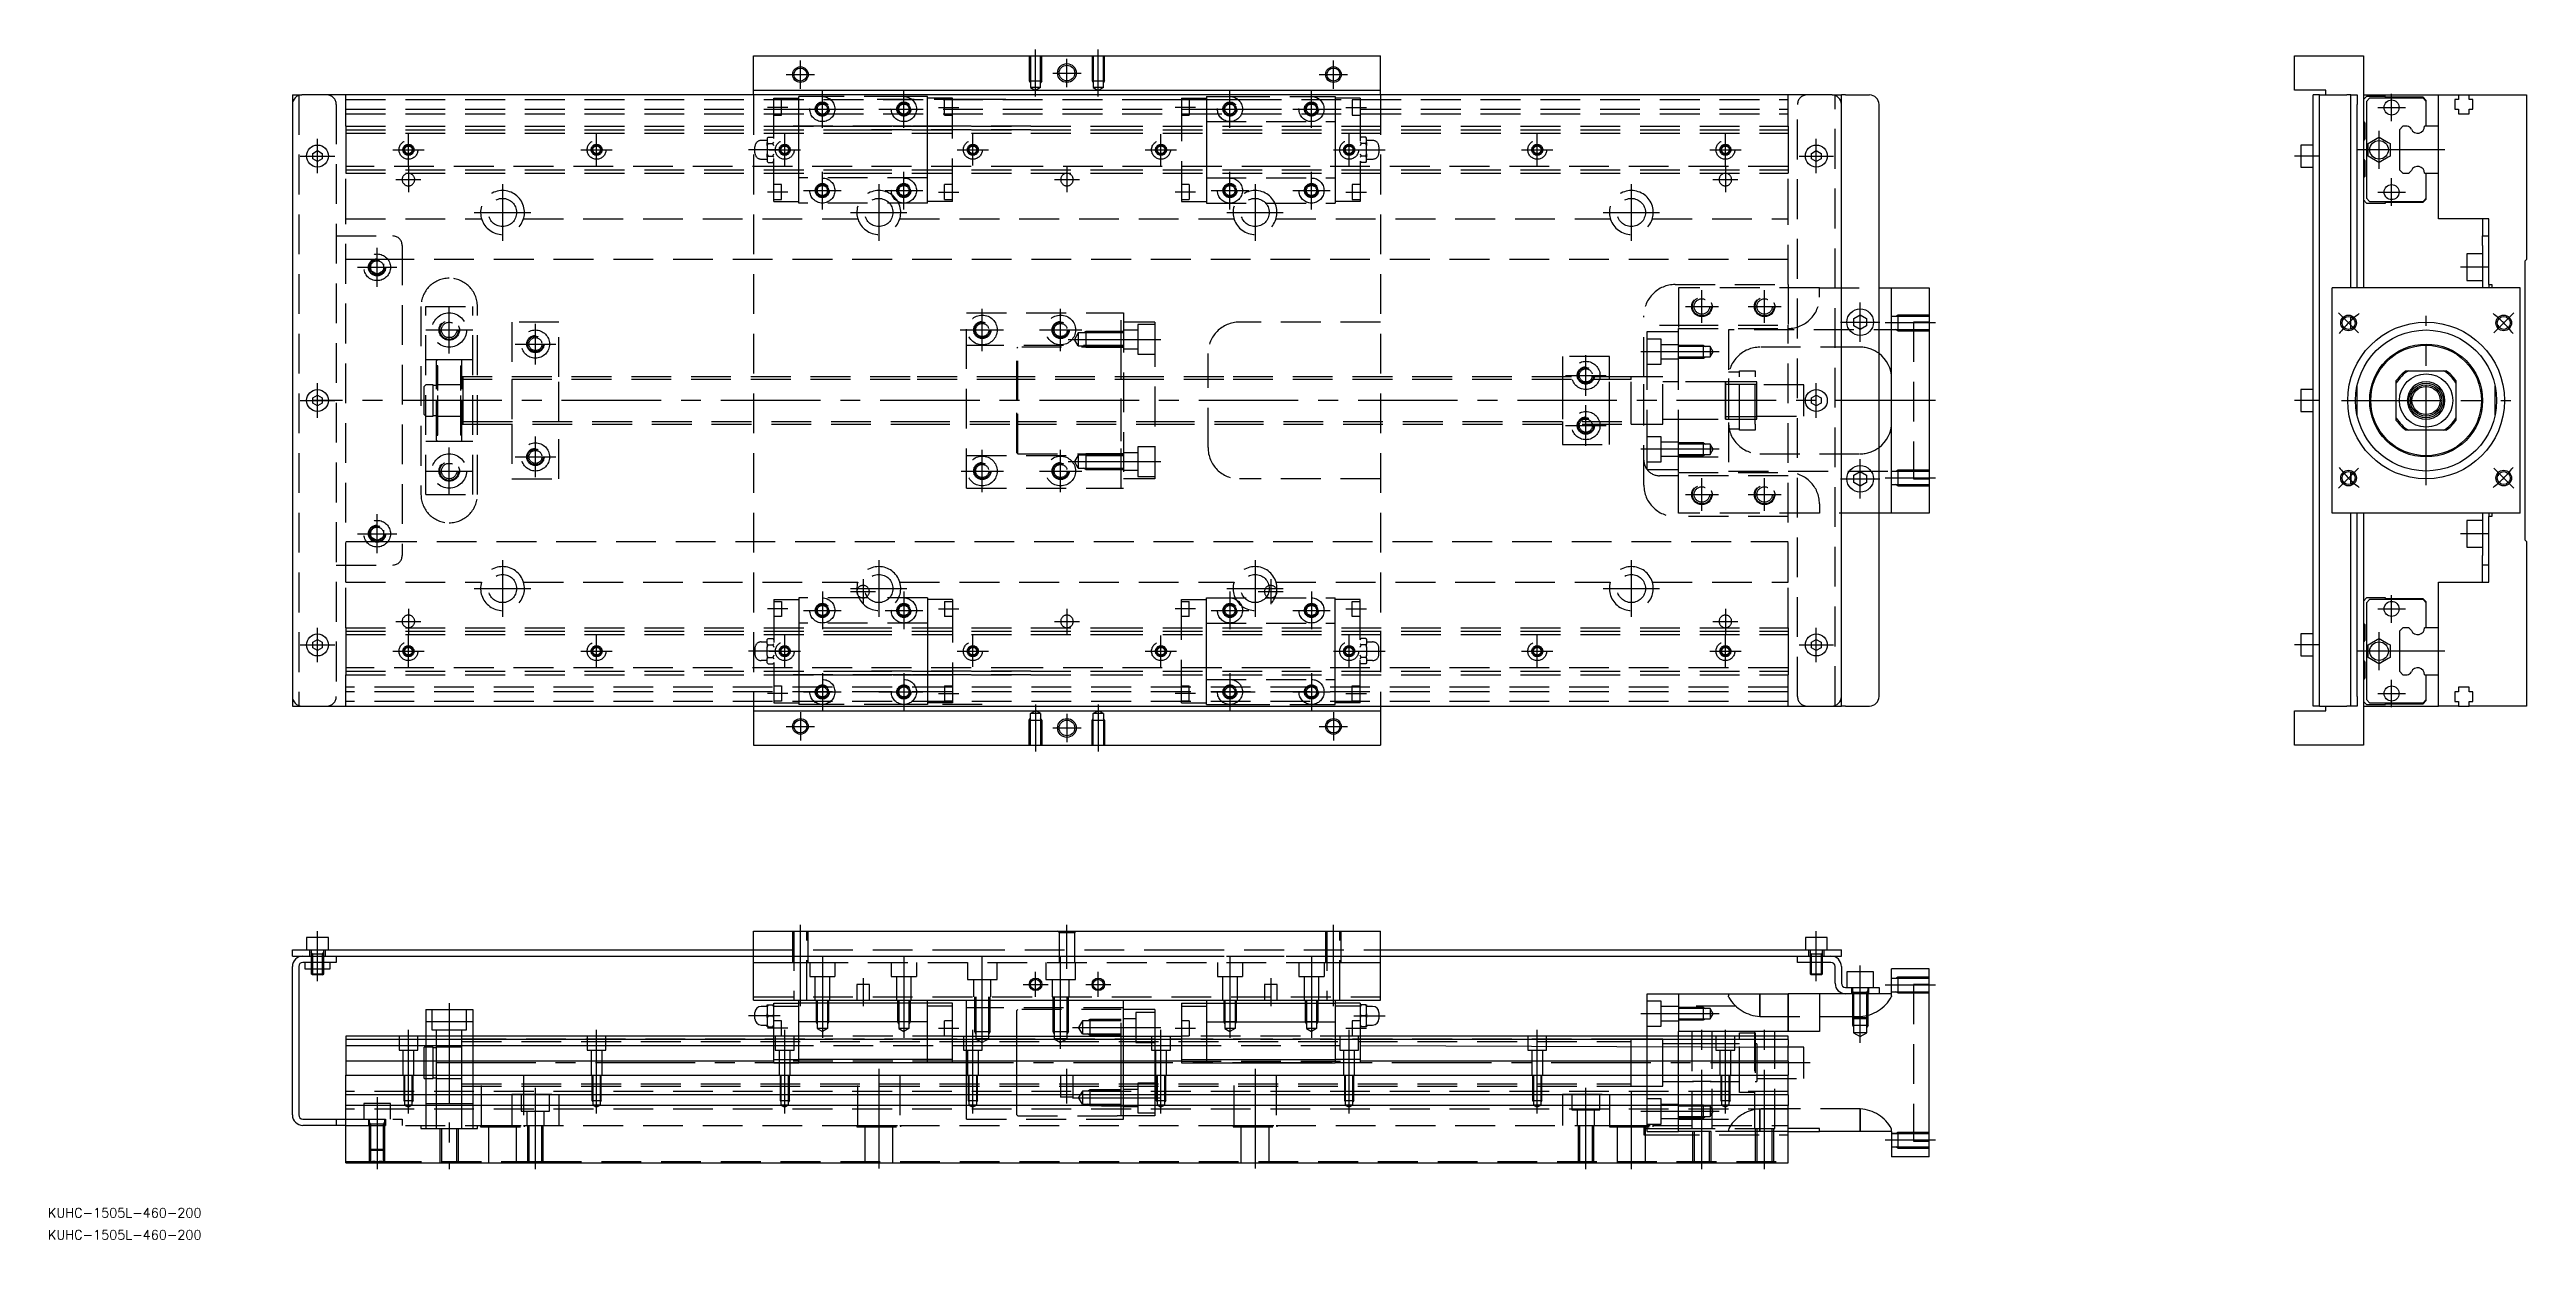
# Model space of a CAD drawing. Extents: x -94 to 695, y -24 to 355.
import ezdxf

# ---------------------------------------------------------------- set-up
doc = ezdxf.new("R2010")
doc.units = 0
doc.linetypes.add('CENTER', pattern=[50.8, 31.75, -6.35, 6.35, -6.35])
doc.linetypes.add('DASHED', pattern=[19.05, 12.7, -6.35])
doc.layers.get('0').update_dxf_attribs({"linetype": 'CONTINUOUS'})
doc.layers.add('CENTER', color=1, linetype='CENTER')
doc.styles.get("Standard").update_dxf_attribs({"font": 'txt.shx', "height": 3, "bigfont": 'bigfont.shx'})

msp = doc.modelspace()

# ---------------------------------------------------------------- texts
at = {"color": 7, "linetype": 'CONTINUOUS'}
for p in [(-94.97, -17.38), (-94.97, -24.41)]:
    msp.add_text('KUHC-1505L-460-200', height=3, dxfattribs=at).set_placement(p)

# ---------------------------------------------------------------- linework, layer by layer
at = {"color": 7, "linetype": 'CONTINUOUS'}
for p, q in [((130, 342.31), (130, 353.31)), ((130, 353.31), (330, 353.31)), ((330, 342.31), (330, 353.31)), ((621.47, 342.31), (621.47, 353.31)), ((621.47, 353.31), (643.47, 353.31)), ((643.47, 353.31), (643.47, 279.31)), ((-17, 340.81), (-17, 337.81)), ((-17, 340.81), (-14, 340.81)), ((474, 340.81), (-14, 340.81)), ((130, 340.81), (130, 342.31)), ((130, 342.31), (330, 342.31)), ((330, 340.81), (330, 342.31)), ((474, 340.81), (477, 340.81)), ((477, 337.81), (477, 340.81)), ((478.33, 340.81), (477, 340.81)), ((478.33, 340.81), (486, 340.81)), ((631.47, 342.31), (621.47, 342.31)), ((627.47, 337.81), (627.47, 340.81)), ((629.47, 340.81), (627.47, 340.81)), ((629.47, 340.81), (632.81, 340.81)), ((629.47, 337.81), (629.47, 340.81)), ((631.47, 340.81), (631.47, 342.31)), ((632.81, 340.81), (638.14, 340.81)), ((639.47, 340.81), (638.14, 340.81)), ((639.47, 337.81), (639.47, 340.81)), ((639.47, 340.81), (641.47, 340.81)), ((641.47, 340.81), (641.47, 337.81)), ((643.47, 340.81), (667.47, 340.81)), ((644.46, 340.31), (643.47, 339.32)), ((650.47, 340.31), (644.46, 340.31)), ((645.46, 339.76), (644.47, 338.77)), ((662.48, 339.76), (645.46, 339.76)), ((650.47, 340.06), (650.47, 340.31)), ((662.48, 340.06), (650.47, 340.06)), ((663.47, 339.06), (662.48, 340.06)), ((663.47, 338.76), (662.48, 339.76)), ((667.47, 330.81), (667.47, 340.81)), ((667.47, 340.81), (673.77, 340.81)), ((673.77, 340.81), (673.77, 339.31)), ((673.77, 340.81), (677.17, 340.81)), ((677.17, 340.81), (695.47, 340.81)), ((677.17, 339.31), (677.17, 340.81)), ((695.47, 340.81), (695.47, 288.31)), ((-17, 337.81), (-17, 148.81)), ((477, 148.81), (477, 337.81)), ((489, 148.81), (489, 337.81)), ((627.47, 148.81), (627.47, 337.81)), ((629.47, 148.81), (629.47, 337.81)), ((639.47, 279.31), (639.47, 337.81)), ((641.47, 279.31), (641.47, 337.81)), ((643.47, 332.31), (643.97, 331.81)), ((643.97, 331.81), (643.97, 326.81)), ((644.47, 338.77), (644.47, 307.85)), ((663.47, 338.76), (663.47, 339.06)), ((663.47, 330.81), (663.47, 338.76)), ((672.62, 339.31), (672.62, 336.31)), ((673.77, 339.31), (672.62, 339.31)), ((672.62, 336.31), (673.77, 336.31)), ((673.77, 336.31), (673.77, 334.81)), ((673.77, 334.81), (677.17, 334.81)), ((678.32, 339.31), (677.17, 339.31)), ((677.17, 336.31), (678.32, 336.31)), ((677.17, 334.81), (677.17, 336.31)), ((678.32, 336.31), (678.32, 339.31)), ((623.47, 324.81), (623.47, 321.31)), ((627.47, 324.81), (623.47, 324.81)), ((643.97, 326.81), (643.47, 326.31)), ((644.98, 325.33), (645.57, 325.67)), ((644.98, 324.65), (644.98, 325.33)), ((644.98, 321.97), (644.98, 324.65)), ((645.57, 325.67), (647.88, 327)), ((647.88, 327), (648.47, 327.35)), ((648.47, 327.35), (649.07, 327)), ((649.07, 327), (651.38, 325.67)), ((651.38, 325.67), (651.97, 325.33)), ((651.97, 325.33), (651.97, 324.65)), ((651.97, 324.65), (651.97, 321.97)), ((656.1, 330.81), (654.97, 329.69)), ((654.97, 329.69), (654.97, 316.93)), ((657.39, 330.81), (656.1, 330.81)), ((667.47, 330.81), (662.97, 330.81)), ((667.47, 315.81), (667.47, 330.81)), ((667.47, 315.81), (667.47, 330.81)), ((-10.5, 322.18), (-9, 323.04)), ((-10.5, 320.44), (-10.5, 322.18)), ((-9, 319.58), (-10.5, 320.44)), ((-9, 323.04), (-7.5, 322.18)), ((-7.5, 320.44), (-9, 319.58)), ((-7.5, 322.18), (-7.5, 320.44)), ((467.5, 322.18), (469, 323.04)), ((467.5, 320.44), (467.5, 322.18)), ((469, 319.58), (467.5, 320.44)), ((469, 323.04), (470.5, 322.18)), ((470.5, 320.44), (469, 319.58)), ((470.5, 322.18), (470.5, 320.44)), ((623.47, 321.31), (623.47, 317.81)), ((623.47, 317.81), (627.47, 317.81)), ((643.47, 320.31), (643.97, 319.81)), ((643.97, 319.81), (643.97, 314.81)), ((644.98, 321.29), (644.98, 321.97)), ((645.57, 320.95), (644.98, 321.29)), ((647.88, 319.62), (645.57, 320.95)), ((648.47, 319.27), (647.88, 319.62)), ((649.07, 319.62), (648.47, 319.27)), ((651.38, 320.95), (649.07, 319.62)), ((651.97, 321.29), (651.38, 320.95)), ((651.97, 321.97), (651.97, 321.29)), ((654.97, 316.93), (656.1, 315.81)), ((643.97, 314.81), (643.47, 314.31)), ((656.1, 315.81), (657.39, 315.81)), ((662.97, 315.81), (667.47, 315.81)), ((663.47, 307.86), (663.47, 315.81)), ((667.47, 301.31), (667.47, 315.81)), ((643.47, 307.3), (644.46, 306.31)), ((644.46, 306.31), (650.47, 306.31)), ((644.47, 307.85), (645.46, 306.86)), ((645.46, 306.86), (662.48, 306.86)), ((650.47, 306.56), (662.48, 306.56)), ((650.47, 306.31), (650.47, 306.56)), ((662.48, 306.86), (663.47, 307.86)), ((662.48, 306.56), (663.47, 307.56)), ((663.47, 307.56), (663.47, 307.86)), ((683.47, 301.31), (667.47, 301.31)), ((681.47, 301.31), (681.47, 295.81)), ((683.47, 280.31), (683.47, 301.31)), ((681.47, 292.81), (681.47, 295.81)), ((681.47, 295.81), (683.47, 295.81)), ((681.47, 292.81), (681.47, 279.31)), ((681.47, 290.06), (676.47, 290.06)), ((676.47, 290.06), (676.47, 285.81)), ((676.47, 285.81), (676.47, 281.56)), ((694.97, 287.81), (695.47, 288.31)), ((694.97, 287.81), (694.97, 198.81)), ((489, 279.31), (505, 279.31)), ((493, 207.31), (493, 279.31)), ((505, 279.31), (505, 207.31)), ((693.47, 279.31), (633.47, 279.31)), ((633.47, 207.31), (633.47, 279.31)), ((676.47, 281.56), (681.47, 281.56)), ((683.47, 280.31), (684.47, 280.31)), ((683.47, 280.31), (683.47, 279.31)), ((684.47, 280.31), (684.47, 279.31)), ((693.47, 207.31), (693.47, 279.31)), ((481, 269.46), (483, 270.62)), ((481, 267.16), (481, 269.46)), ((483, 270.62), (485, 269.46)), ((485, 269.46), (485, 267.16)), ((639.47, 266.13), (639.47, 269.99)), ((483, 266), (481, 267.16)), ((485, 267.16), (483, 266)), ((686.3, 267.31), (686.47, 267.31)), ((686.47, 267.31), (686.47, 266.96)), ((657.14, 252.81), (657.89, 252.81)), ((657.89, 252.81), (669.06, 252.81)), ((669.06, 252.81), (669.81, 252.81)), ((-10.5, 244.18), (-9, 245.04)), ((-9, 245.04), (-7.5, 244.18)), ((467.5, 244.18), (469, 245.04)), ((469, 245.04), (470.5, 244.18)), ((627.47, 246.81), (623.47, 246.81)), ((623.47, 246.81), (623.47, 243.31)), ((641.47, 238.59), (641.47, 248.03)), ((653.97, 248.89), (653.97, 249.65)), ((653.97, 237.73), (653.97, 248.89)), ((672.97, 249.65), (672.97, 248.89)), ((672.97, 248.89), (672.97, 237.73)), ((685.47, 238.59), (685.47, 248.03)), ((-10.5, 242.44), (-10.5, 244.18)), ((-9, 241.58), (-10.5, 242.44)), ((-7.5, 242.44), (-9, 241.58)), ((-7.5, 244.18), (-7.5, 242.44)), ((467.5, 242.44), (467.5, 244.18)), ((469, 241.58), (467.5, 242.44)), ((470.5, 242.44), (469, 241.58)), ((470.5, 244.18), (470.5, 242.44)), ((623.47, 243.31), (623.47, 239.81)), ((623.47, 239.81), (627.47, 239.81)), ((653.97, 236.97), (653.97, 237.73)), ((672.97, 237.73), (672.97, 236.97)), ((657.89, 233.81), (657.14, 233.81)), ((669.06, 233.81), (657.89, 233.81)), ((669.81, 233.81), (669.06, 233.81)), ((481, 219.46), (483, 220.62)), ((481, 217.16), (481, 219.46)), ((483, 216), (481, 217.16)), ((483, 220.62), (485, 219.46)), ((485, 217.16), (483, 216)), ((485, 219.46), (485, 217.16)), ((639.47, 216.63), (639.47, 220.49)), ((639.47, 220.49), (639.47, 216.63)), ((686.47, 219.31), (686.3, 219.31)), ((686.47, 219.66), (686.47, 219.31)), ((505, 207.31), (489, 207.31)), ((693.47, 207.31), (633.47, 207.31)), ((639.47, 148.81), (639.47, 207.31)), ((641.47, 148.81), (641.47, 207.31)), ((643.47, 207.31), (643.47, 133.31)), ((681.47, 207.31), (681.47, 193.81)), ((683.47, 207.31), (683.47, 206.31)), ((683.47, 185.31), (683.47, 206.31)), ((684.47, 206.31), (683.47, 206.31)), ((684.47, 207.31), (684.47, 206.31)), ((676.47, 205.06), (676.47, 200.81)), ((681.47, 205.06), (676.47, 205.06)), ((676.47, 200.81), (676.47, 196.56)), ((695.47, 198.31), (694.97, 198.81)), ((695.47, 198.31), (695.47, 145.81)), ((676.47, 196.56), (681.47, 196.56)), ((681.47, 190.81), (681.47, 193.81)), ((681.47, 185.31), (681.47, 190.81)), ((683.47, 190.81), (681.47, 190.81)), ((667.47, 170.81), (667.47, 185.31)), ((667.47, 185.31), (683.47, 185.31)), ((644.46, 180.31), (643.47, 179.32)), ((650.47, 180.31), (644.46, 180.31)), ((645.46, 179.76), (644.47, 178.77)), ((644.47, 178.77), (644.47, 147.85)), ((662.48, 179.76), (645.46, 179.76)), ((650.47, 180.06), (650.47, 180.31)), ((662.48, 180.06), (650.47, 180.06)), ((663.47, 179.06), (662.48, 180.06)), ((663.47, 178.76), (662.48, 179.76)), ((663.47, 178.76), (663.47, 179.06)), ((663.47, 170.81), (663.47, 178.76)), ((-10.5, 166.18), (-9, 167.04)), ((-10.5, 164.44), (-10.5, 166.18)), ((-9, 167.04), (-7.5, 166.18)), ((-7.5, 166.18), (-7.5, 164.44)), ((467.5, 166.18), (469, 167.04)), ((467.5, 164.44), (467.5, 166.18)), ((469, 167.04), (470.5, 166.18)), ((470.5, 166.18), (470.5, 164.44)), ((623.47, 168.81), (623.47, 165.31)), ((627.47, 168.81), (623.47, 168.81)), ((643.47, 172.31), (643.97, 171.81)), ((643.97, 166.81), (643.47, 166.31)), ((643.97, 171.81), (643.97, 166.81)), ((645.57, 165.67), (647.88, 167)), ((647.88, 167), (648.47, 167.35)), ((648.47, 167.35), (649.07, 167)), ((649.07, 167), (651.38, 165.67)), ((656.1, 170.81), (654.97, 169.69)), ((654.97, 169.69), (654.97, 156.93)), ((657.39, 170.81), (656.1, 170.81)), ((667.47, 170.81), (662.97, 170.81)), ((667.47, 155.81), (667.47, 170.81)), ((667.47, 155.81), (667.47, 170.81)), ((-9, 163.58), (-10.5, 164.44)), ((-7.5, 164.44), (-9, 163.58)), ((469, 163.58), (467.5, 164.44)), ((470.5, 164.44), (469, 163.58)), ((623.47, 165.31), (623.47, 161.81)), ((623.47, 161.81), (627.47, 161.81)), ((643.47, 160.31), (643.97, 159.81)), ((643.97, 159.81), (643.97, 154.81)), ((644.98, 165.33), (645.57, 165.67)), ((644.98, 164.65), (644.98, 165.33)), ((644.98, 161.97), (644.98, 164.65)), ((644.98, 161.29), (644.98, 161.97)), ((645.57, 160.95), (644.98, 161.29)), ((647.88, 159.62), (645.57, 160.95)), ((648.47, 159.27), (647.88, 159.62)), ((649.07, 159.62), (648.47, 159.27)), ((651.38, 160.95), (649.07, 159.62)), ((651.38, 165.67), (651.97, 165.33)), ((651.97, 161.29), (651.38, 160.95)), ((651.97, 165.33), (651.97, 164.65)), ((651.97, 164.65), (651.97, 161.97)), ((651.97, 161.97), (651.97, 161.29)), ((643.97, 154.81), (643.47, 154.31)), ((654.97, 156.93), (656.1, 155.81)), ((656.1, 155.81), (657.39, 155.81)), ((662.97, 155.81), (667.47, 155.81)), ((663.47, 147.86), (663.47, 155.81)), ((667.47, 145.81), (667.47, 155.81)), ((672.62, 150.31), (672.62, 147.31)), ((673.77, 150.31), (672.62, 150.31)), ((673.77, 151.81), (673.77, 150.31)), ((677.17, 151.81), (673.77, 151.81)), ((677.17, 150.31), (677.17, 151.81)), ((678.32, 150.31), (677.17, 150.31)), ((678.32, 147.31), (678.32, 150.31)), ((-17, 148.81), (-17, 145.81)), ((-17, 145.81), (-14, 145.81)), ((-14, 145.81), (474, 145.81)), ((130, 145.81), (130, 144.31)), ((130, 144.31), (130, 133.31)), ((130, 144.31), (330, 144.31)), ((330, 145.81), (330, 144.31)), ((330, 144.31), (330, 133.31)), ((474, 145.81), (477, 145.81)), ((477, 145.81), (477, 148.81)), ((478.33, 145.81), (477, 145.81)), ((478.33, 145.81), (486, 145.81)), ((621.47, 133.31), (621.47, 144.31)), ((621.47, 144.31), (631.47, 144.31)), ((627.47, 145.81), (627.47, 148.81)), ((629.47, 145.81), (627.47, 145.81)), ((629.47, 145.81), (629.47, 148.81)), ((629.47, 145.81), (632.81, 145.81)), ((631.47, 144.31), (631.47, 145.81)), ((632.81, 145.81), (638.14, 145.81)), ((639.47, 145.81), (638.14, 145.81)), ((639.47, 145.81), (639.47, 148.81)), ((641.47, 145.81), (639.47, 145.81)), ((641.47, 148.81), (641.47, 145.81)), ((643.47, 147.3), (644.46, 146.31)), ((643.47, 145.81), (667.47, 145.81)), ((644.46, 146.31), (650.47, 146.31)), ((644.47, 147.85), (645.46, 146.86)), ((645.46, 146.86), (662.48, 146.86)), ((650.47, 146.56), (662.48, 146.56)), ((650.47, 146.31), (650.47, 146.56)), ((662.48, 146.86), (663.47, 147.86)), ((662.48, 146.56), (663.47, 147.56)), ((663.47, 147.56), (663.47, 147.86)), ((673.77, 145.81), (667.47, 145.81)), ((672.62, 147.31), (673.77, 147.31)), ((673.77, 147.31), (673.77, 145.81)), ((673.77, 145.81), (677.17, 145.81)), ((677.17, 147.31), (678.32, 147.31)), ((677.17, 145.81), (677.17, 147.31)), ((695.47, 145.81), (677.17, 145.81)), ((130, 133.31), (330, 133.31)), ((643.47, 133.31), (621.47, 133.31)), ((-12.5, 72), (-12.5, 68)), ((-5.5, 72), (-12.5, 72)), ((-5.5, 68), (-5.5, 72)), ((130, 52), (130, 74)), ((130, 74), (330, 74)), ((330, 52), (330, 74)), ((465.5, 72), (465.5, 68)), ((472.5, 72), (465.5, 72)), ((472.5, 68), (472.5, 72)), ((-17, 68), (-14, 68)), ((-17, 66), (-17, 68)), ((-17, 66), (-14, 66)), ((-14, 68), (130, 68)), ((-14, 66), (-13.67, 66)), ((-13.67, 66), (-6, 66)), ((-13.67, 66), (-6, 66)), ((-6, 64), (-13.67, 64)), ((-13, 64), (-13, 62)), ((-6, 66), (130, 66)), ((-3, 64), (-6, 64)), ((-5, 62), (-5, 64)), ((-3, 66), (-3, 64)), ((330, 68), (474, 68)), ((330, 66), (466, 66)), ((463, 64), (463, 66)), ((466, 64), (463, 64)), ((466, 66), (473.67, 66)), ((466, 66), (473.67, 66)), ((473.67, 64), (466, 64)), ((467, 64), (467, 60.38)), ((471, 60.38), (471, 64)), ((473.67, 66), (474, 66)), ((474, 68), (477, 68)), ((474, 66), (477, 66)), ((477, 66), (477, 68)), ((-17, 15.33), (-17, 62.67)), ((-15, 62.67), (-15, 15.33)), ((-13, 62), (-5, 62)), ((-11, 62), (-11, 60.38)), ((-10.62, 60), (-11, 60.38)), ((-11, 60.38), (-7, 60.38)), ((-7.38, 60), (-10.62, 60)), ((-7.38, 60), (-7, 60.38)), ((-7, 60.38), (-7, 62)), ((467.38, 60), (467, 60.38)), ((467, 60.38), (471, 60.38)), ((470.62, 60), (467.38, 60)), ((470.62, 60), (471, 60.38)), ((475, 57.33), (475, 62.67)), ((477, 62.67), (477, 57.33)), ((478.33, 56), (486, 56)), ((478.75, 61), (478.75, 56)), ((487.25, 61), (478.75, 61)), ((486, 56), (489, 56)), ((487.25, 56), (487.25, 61)), ((489, 56), (489, 54)), ((505, 62), (493, 62)), ((493, 54), (493, 62)), ((505, 2), (505, 62)), ((25.5, 49), (25.5, 40.5)), ((25.5, 49), (40.5, 49)), ((40.5, 49), (40.5, 40.5)), ((130, 52), (330, 52)), ((130.5, 47), (130.5, 47.97)), ((134.43, 49.97), (132.5, 49.97)), ((134.72, 50.49), (134.43, 49.9)), ((134.43, 50.49), (134.72, 50.49)), ((134.43, 49.9), (134.43, 50.49)), ((134.43, 49.9), (134.43, 47.59)), ((134.43, 46.41), (134.43, 47.59)), ((134.43, 47.59), (134.72, 47)), ((134.72, 50.49), (136.19, 50.49)), ((136.45, 49.97), (136.19, 50.49)), ((136.19, 50.49), (136.5, 50.49)), ((136.19, 47), (136.5, 47.64)), ((136.5, 49.85), (136.45, 49.97)), ((136.5, 50.01), (136.5, 51)), ((136.5, 51), (144.5, 51)), ((136.5, 50.01), (144.5, 50.01)), ((136.5, 33), (136.5, 50.01)), ((144.5, 51.01), (144.5, 52)), ((144.5, 45), (144.5, 51.01)), ((185.5, 51.01), (144.5, 51.01)), ((185.5, 51.01), (185.5, 52)), ((185.5, 45), (185.5, 51.01)), ((193.5, 51), (185.5, 51)), ((193.5, 50.01), (185.5, 50.01)), ((193.5, 50.01), (193.5, 51)), ((193.5, 33), (193.5, 50.01)), ((198, 51.01), (198, 52)), ((198, 40.5), (198, 51.01)), ((248, 51), (248, 52)), ((248, 45), (248, 51)), ((258, 49), (248, 49)), ((258, 49), (258, 46.7)), ((266.5, 51), (266.5, 50.01)), ((266.5, 51), (274.5, 51)), ((266.5, 50.01), (274.5, 50.01)), ((266.5, 50.01), (266.5, 33)), ((274.5, 52), (274.5, 51.01)), ((274.5, 51.01), (274.5, 45)), ((274.5, 51.01), (315.5, 51.01)), ((315.5, 52), (315.5, 51.01)), ((315.5, 51.01), (315.5, 45)), ((323.5, 51), (315.5, 51)), ((323.5, 50.01), (315.5, 50.01)), ((323.5, 51), (323.5, 50.01)), ((323.5, 50.49), (323.81, 50.49)), ((323.5, 50.01), (323.5, 33)), ((323.55, 49.97), (323.5, 49.85)), ((323.5, 47.64), (323.81, 47)), ((323.81, 50.49), (323.55, 49.97)), ((325.28, 50.49), (323.81, 50.49)), ((325.28, 50.49), (325.57, 50.49)), ((325.57, 49.9), (325.28, 50.49)), ((325.28, 47), (325.57, 47.59)), ((325.57, 50.49), (325.57, 49.9)), ((327.5, 49.97), (325.57, 49.97)), ((325.57, 47.59), (325.57, 49.9)), ((325.57, 47.59), (325.57, 46.41)), ((329.5, 47.97), (329.5, 46.03)), ((415, 47.65), (415, 54)), ((415, 54), (425, 54)), ((415, 40.5), (415, 47.65)), ((425, 54), (425, 42)), ((425, 54), (460, 54)), ((470, 54), (460, 54)), ((460, 42), (460, 54)), ((470, 54), (470, 42)), ((493, 54), (470, 54)), ((0, 40.5), (0, 39.25)), ((144.5, 40.5), (0, 40.5)), ((130.5, 46.03), (130.5, 47)), ((132.5, 44.03), (134.43, 44.03)), ((134.72, 47), (134.43, 46.41)), ((134.43, 46.41), (134.43, 44.1)), ((134.43, 44.1), (134.72, 43.5)), ((134.43, 43.5), (134.43, 44.1)), ((134.72, 43.5), (134.43, 43.5)), ((134.72, 47), (136.19, 47)), ((134.72, 43.5), (136.19, 43.5)), ((136.5, 46.36), (136.19, 47)), ((136.19, 43.5), (136.5, 44.15)), ((136.5, 43.5), (136.19, 43.5)), ((185.5, 45), (144.5, 45)), ((144.5, 33), (144.5, 45)), ((185.5, 33), (185.5, 45)), ((193.5, 40.5), (266.5, 40.5)), ((248, 40.5), (248, 45)), ((258, 46.7), (258, 45)), ((258, 45), (258, 40.5)), ((274.5, 45), (315.5, 45)), ((274.5, 45), (274.5, 33)), ((315.5, 45), (315.5, 33)), ((323.81, 47), (323.5, 46.36)), ((323.5, 44.15), (323.81, 43.5)), ((323.81, 43.5), (323.5, 43.5)), ((460, 40.5), (323.5, 40.5)), ((325.28, 47), (323.81, 47)), ((325.28, 43.5), (323.81, 43.5)), ((325.57, 46.41), (325.28, 47)), ((325.28, 43.5), (325.57, 44.1)), ((325.57, 43.5), (325.28, 43.5)), ((325.57, 44.1), (325.57, 46.41)), ((325.57, 44.1), (325.57, 43.5)), ((325.57, 44.03), (327.5, 44.03)), ((410, 32.2), (410, 39.5)), ((425, 40.5), (425, 42)), ((470, 42), (425, 42)), ((460, 39.25), (460, 40.5)), ((136.5, 39.38), (0, 39.38)), ((0, 39.25), (0, 37.47)), ((0, 37.47), (0, 35.58)), ((0, 37.47), (136.5, 37.47)), ((0, 35.58), (0, 32.52)), ((0, 32.52), (0, 28)), ((136.5, 32.52), (0, 32.52)), ((136.5, 32), (136.5, 33)), ((136.5, 33), (144.5, 33)), ((136.5, 32), (144.5, 32)), ((144.5, 32), (144.5, 33)), ((185.5, 33), (144.5, 33)), ((185.5, 32), (144.5, 32)), ((185.5, 32), (185.5, 33)), ((193.5, 33), (185.5, 33)), ((193.5, 32), (185.5, 32)), ((266.5, 39.38), (193.5, 39.38)), ((193.5, 37.47), (266.5, 37.47)), ((193.5, 32), (193.5, 33)), ((266.5, 32.51), (193.5, 32.5)), ((266.5, 33), (266.5, 32)), ((266.5, 33), (274.5, 33)), ((266.5, 32), (274.5, 32)), ((274.5, 33), (274.5, 32)), ((274.5, 33), (315.5, 33)), ((274.5, 32), (315.5, 32)), ((315.5, 33), (315.5, 32)), ((323.5, 33), (315.5, 33)), ((323.5, 32), (315.5, 32)), ((460, 39.38), (323.5, 39.38)), ((323.5, 37.47), (460, 37)), ((323.5, 33), (323.5, 32)), ((460, 32.52), (323.5, 32.52)), ((410, 28), (410, 32.2)), ((460, 39.25), (460, 37.47)), ((460, 35.58), (460, 37.47)), ((460, 32.52), (460, 35.58)), ((460, 32.52), (460, 28)), ((0, 21.7), (0, 28)), ((0, 28), (460, 28)), ((460, 21.7), (460, 28)), ((0, 18.3), (0, 21.7)), ((460, 21.7), (0, 21.7)), ((0, 0), (0, 18.3)), ((460, 18.3), (0, 18.3)), ((460, 21.7), (460, 18.3)), ((460, 0), (460, 18.3)), ((-13.67, 14), (-6, 14)), ((-6, 12), (-13.67, 12)), ((-6, 14), (-3, 14)), ((-3, 12), (-6, 12)), ((-3, 14), (-3, 12)), ((-3, 14), (0, 14)), ((0, 12), (-3, 12)), ((470, 11), (460, 11)), ((460, 10), (470, 10)), ((470, 10), (470, 11)), ((493, 10), (470, 10)), ((493, 10), (493, 2)), ((0, 0), (460, 0)), ((505, 2), (493, 2))]:
    msp.add_line(p, q, dxfattribs=at)
at = {"color": 3, "linetype": 'DASHED'}
for p, q in [((218, 353.31), (218, 345.31)), ((218.38, 353.31), (218.38, 345.31)), ((221.62, 345.31), (221.62, 353.31)), ((222, 345.31), (222, 353.31)), ((238, 353.31), (238, 345.31)), ((238.38, 353.31), (238.38, 345.31)), ((241.62, 345.31), (241.62, 353.31)), ((242, 345.31), (242, 353.31)), ((-15, 340.81), (-15, 145.81)), ((0, 330.81), (0, 340.81)), ((130, 340.81), (130, 145.81)), ((136.5, 338.77), (136.5, 339.76)), ((136.5, 339.76), (144.5, 339.76)), ((144.5, 339.32), (144.5, 340.31)), ((152, 340.31), (144.5, 340.31)), ((178, 340.31), (152, 340.31)), ((185.5, 340.31), (178, 340.31)), ((185.5, 339.32), (185.5, 340.31)), ((193.5, 339.76), (185.5, 339.76)), ((193.5, 338.77), (193.5, 339.76)), ((218, 345.31), (218.38, 344.65)), ((218, 345.31), (220, 345.31)), ((218.38, 345.31), (218.38, 343.21)), ((221.62, 343.21), (218.38, 343.21)), ((218.38, 343.21), (220, 342.27)), ((220, 345.31), (222, 345.31)), ((221.62, 343.21), (220, 342.27)), ((221.62, 343.21), (221.62, 345.31)), ((222, 345.31), (221.62, 344.65)), ((238, 345.31), (238.38, 344.65)), ((238, 345.31), (240, 345.31)), ((238.38, 345.31), (238.38, 343.21)), ((238.38, 343.21), (240, 342.27)), ((241.62, 343.21), (238.38, 343.21)), ((240, 345.31), (242, 345.31)), ((241.62, 343.21), (240, 342.27)), ((241.62, 343.21), (241.62, 345.31)), ((242, 345.31), (241.62, 344.65)), ((266.5, 339.76), (266.5, 338.77)), ((266.5, 339.76), (274.5, 339.76)), ((274.5, 340.31), (274.5, 339.32)), ((274.5, 340.31), (282, 340.31)), ((282, 340.31), (308, 340.31)), ((308, 340.31), (315.5, 340.31)), ((315.5, 340.31), (315.5, 339.32)), ((323.5, 339.76), (315.5, 339.76)), ((323.5, 339.76), (323.5, 338.77)), ((330, 340.81), (330, 145.81)), ((460, 330.81), (460, 340.81)), ((475, 145.81), (475, 340.81)), ((-3, 337.81), (-3, 148.81)), ((0, 339.31), (460, 339.31)), ((0, 336.31), (460, 336.31)), ((0, 334.81), (460, 334.81)), ((139, 339.21), (136.5, 339.21)), ((136.5, 307.85), (136.5, 338.77)), ((136.5, 334.41), (139, 334.41)), ((139, 334.41), (139, 339.21)), ((144.5, 332.31), (144.5, 339.32)), ((144.5, 331.81), (144.5, 332.31)), ((144.5, 326.81), (144.5, 331.81)), ((174.37, 339.32), (169.5, 339.32)), ((179.63, 339.32), (174.37, 339.32)), ((200.37, 339.32), (179.63, 339.32)), ((185.5, 332.31), (185.5, 339.32)), ((185.5, 331.81), (185.5, 332.31)), ((185.5, 326.81), (185.5, 331.81)), ((191, 334.41), (191, 339.21)), ((193.5, 339.21), (191, 339.21)), ((191, 334.41), (193.5, 334.41)), ((193.5, 307.85), (193.5, 338.77)), ((205.63, 339.32), (200.37, 339.32)), ((210.5, 339.32), (205.63, 339.32)), ((259.63, 339.32), (280.37, 339.32)), ((269, 339.21), (266.5, 339.21)), ((266.5, 338.77), (266.5, 307.85)), ((266.5, 334.41), (269, 334.41)), ((269, 339.21), (269, 334.41)), ((274.5, 339.32), (274.5, 332.31)), ((274.5, 332.31), (274.5, 331.81)), ((274.5, 332.31), (315.5, 332.31)), ((274.5, 331.81), (274.5, 326.81)), ((280.37, 339.32), (285.63, 339.32)), ((315.5, 339.32), (315.5, 332.31)), ((315.5, 332.31), (315.5, 331.81)), ((315.5, 331.81), (315.5, 326.81)), ((323.5, 339.21), (321, 339.21)), ((321, 339.21), (321, 334.41)), ((321, 334.41), (323.5, 334.41)), ((323.5, 338.77), (323.5, 307.85)), ((463, 148.81), (463, 337.81)), ((0, 330.81), (161.5, 330.81)), ((0, 330.81), (0, 329.69)), ((0, 329.69), (161.5, 329.69)), ((0, 329.69), (0, 316.93)), ((0, 328.61), (161.5, 328.61)), ((130.5, 322.34), (130.5, 324.28)), ((134.43, 326.28), (132.5, 326.28)), ((134.72, 327.35), (134.43, 327.05)), ((134.72, 327.35), (134.43, 327)), ((134.43, 327), (134.43, 327.05)), ((134.43, 327), (134.43, 325.67)), ((134.43, 324.65), (134.43, 325.67)), ((134.43, 325.67), (134.72, 325.33)), ((134.72, 325.33), (134.43, 324.65)), ((134.43, 324.65), (134.43, 321.97)), ((134.72, 327.35), (136.19, 327.35)), ((134.72, 325.33), (136.19, 325.33)), ((136.5, 327.03), (136.19, 327.35)), ((136.5, 326.98), (136.19, 327.35)), ((136.19, 325.33), (136.5, 325.7)), ((136.5, 324.59), (136.19, 325.33)), ((136.5, 330.81), (193.5, 330.81)), ((193.5, 330.81), (136.5, 330.81)), ((144.5, 326.31), (144.5, 326.81)), ((144.5, 320.31), (144.5, 326.31)), ((218.5, 330.81), (161.5, 330.81)), ((161.5, 330.81), (218.5, 330.81)), ((218.5, 329.69), (161.5, 329.69)), ((161.5, 329.69), (218.5, 329.69)), ((161.5, 328.61), (218.5, 328.61)), ((161.5, 328.61), (218.5, 328.61)), ((185.5, 326.31), (185.5, 326.81)), ((185.5, 320.31), (185.5, 326.31)), ((218.5, 330.81), (241.5, 330.81)), ((218.5, 329.69), (241.5, 329.69)), ((218.5, 328.61), (241.5, 328.61)), ((241.5, 330.81), (298.5, 330.81)), ((241.5, 330.81), (298.5, 330.81)), ((241.5, 329.69), (298.5, 329.69)), ((241.5, 329.69), (298.5, 329.69)), ((241.5, 328.61), (298.5, 328.61)), ((241.5, 328.61), (298.5, 328.61)), ((274.5, 326.81), (274.5, 326.31)), ((274.5, 326.31), (274.5, 320.31)), ((298.5, 330.81), (460, 330.81)), ((298.5, 329.69), (460, 329.69)), ((298.5, 328.61), (460, 328.61)), ((315.5, 326.81), (315.5, 326.31)), ((315.5, 326.31), (315.5, 320.31)), ((323.81, 327.35), (323.5, 327.03)), ((323.81, 327.35), (323.5, 326.98)), ((323.5, 325.7), (323.81, 325.33)), ((323.81, 325.33), (323.5, 324.59)), ((325.28, 327.35), (323.81, 327.35)), ((325.28, 325.33), (323.81, 325.33)), ((325.57, 327.05), (325.28, 327.35)), ((325.57, 327), (325.28, 327.35)), ((325.28, 325.33), (325.57, 325.67)), ((325.57, 324.65), (325.28, 325.33)), ((325.57, 327.05), (325.57, 327)), ((325.57, 325.67), (325.57, 327)), ((327.5, 326.28), (325.57, 326.28)), ((325.57, 325.67), (325.57, 324.65)), ((325.57, 321.97), (325.57, 324.65)), ((329.5, 324.28), (329.5, 322.34)), ((460, 330.81), (460, 329.69)), ((460, 329.69), (460, 316.93)), ((460, 329.69), (460, 316.93)), ((161.5, 318.01), (0, 318.01)), ((0, 316.93), (161.5, 316.93)), ((0, 316.93), (0, 315.81)), ((132.5, 320.34), (134.43, 320.34)), ((134.43, 321.97), (134.72, 321.29)), ((134.43, 320.95), (134.43, 321.97)), ((134.72, 321.29), (134.43, 320.95)), ((134.43, 320.95), (134.43, 319.62)), ((134.43, 319.57), (134.43, 319.62)), ((134.43, 319.62), (134.72, 319.27)), ((134.43, 319.57), (134.72, 319.27)), ((134.72, 321.29), (136.19, 321.29)), ((134.72, 319.27), (136.19, 319.27)), ((136.19, 321.29), (136.5, 322.03)), ((136.5, 320.92), (136.19, 321.29)), ((136.19, 319.27), (136.5, 319.64)), ((136.19, 319.27), (136.5, 319.59)), ((144.5, 319.81), (144.5, 320.31)), ((144.5, 314.81), (144.5, 319.81)), ((218.5, 318.01), (161.5, 318.01)), ((218.5, 318.01), (161.5, 318.01)), ((161.5, 316.93), (218.5, 316.93)), ((185.5, 319.81), (185.5, 320.31)), ((185.5, 314.81), (185.5, 319.81)), ((241.5, 318.01), (218.5, 318.01)), ((218.5, 316.93), (241.5, 316.93)), ((298.5, 318.01), (241.5, 318.01)), ((298.5, 318.01), (241.5, 318.01)), ((241.5, 316.93), (298.5, 316.93)), ((274.5, 320.31), (274.5, 319.81)), ((274.5, 319.81), (274.5, 314.81)), ((460, 318.01), (298.5, 318.01)), ((298.5, 316.93), (460, 316.93)), ((315.5, 320.31), (315.5, 319.81)), ((315.5, 319.81), (315.5, 314.81)), ((323.5, 322.03), (323.81, 321.29)), ((323.81, 321.29), (323.5, 320.92)), ((323.5, 319.64), (323.81, 319.27)), ((323.5, 319.59), (323.81, 319.27)), ((325.28, 321.29), (323.81, 321.29)), ((325.28, 319.27), (323.81, 319.27)), ((325.28, 321.29), (325.57, 321.97)), ((325.57, 320.95), (325.28, 321.29)), ((325.28, 319.27), (325.57, 319.62)), ((325.28, 319.27), (325.57, 319.57)), ((325.57, 321.97), (325.57, 320.95)), ((325.57, 319.62), (325.57, 320.95)), ((325.57, 320.34), (327.5, 320.34)), ((325.57, 319.62), (325.57, 319.57)), ((460, 316.93), (460, 315.81)), ((460, 316.93), (460, 315.81)), ((0, 315.81), (161.5, 315.81)), ((0, 301.31), (0, 315.81)), ((139, 312.21), (136.5, 312.21)), ((139, 307.41), (139, 312.21)), ((144.5, 314.31), (144.5, 314.81)), ((144.5, 307.3), (144.5, 314.31)), ((185.5, 314.31), (144.5, 314.31)), ((161.5, 315.81), (218.5, 315.81)), ((185.5, 314.31), (185.5, 314.81)), ((185.5, 307.3), (185.5, 314.31)), ((191, 307.41), (191, 312.21)), ((193.5, 312.21), (191, 312.21)), ((218.5, 315.81), (241.5, 315.81)), ((241.5, 315.81), (298.5, 315.81)), ((269, 312.21), (266.5, 312.21)), ((269, 312.21), (269, 307.41)), ((274.5, 314.81), (274.5, 314.31)), ((274.5, 314.31), (274.5, 307.3)), ((274.5, 314.31), (315.5, 314.31)), ((298.5, 315.81), (460, 315.81)), ((315.5, 314.81), (315.5, 314.31)), ((315.5, 314.31), (315.5, 307.3)), ((323.5, 312.21), (321, 312.21)), ((321, 312.21), (321, 307.41)), ((460, 301.31), (460, 315.81)), ((460, 301.31), (460, 315.81)), ((0, 185.31), (0, 301.31)), ((0, 301.31), (43.29, 301.31)), ((56.71, 301.31), (163.29, 301.31)), ((136.5, 306.86), (136.5, 307.85)), ((136.5, 307.41), (139, 307.41)), ((136.5, 306.86), (144.5, 306.86)), ((144.5, 306.31), (144.5, 307.3)), ((185.5, 306.31), (144.5, 306.31)), ((176.71, 301.31), (283.29, 301.31)), ((185.5, 306.31), (185.5, 307.3)), ((193.5, 306.86), (185.5, 306.86)), ((191, 307.41), (193.5, 307.41)), ((193.5, 306.86), (193.5, 307.85)), ((266.5, 307.85), (266.5, 306.86)), ((266.5, 307.41), (269, 307.41)), ((266.5, 306.86), (274.5, 306.86)), ((274.5, 307.3), (274.5, 306.31)), ((274.5, 306.31), (315.5, 306.31)), ((296.71, 301.31), (403.29, 301.31)), ((315.5, 307.3), (315.5, 306.31)), ((323.5, 306.86), (315.5, 306.86)), ((321, 307.41), (323.5, 307.41)), ((323.5, 307.85), (323.5, 306.86)), ((416.71, 301.31), (460, 301.31)), ((460, 280.31), (460, 301.31)), ((-3, 295.81), (15, 295.81)), ((18, 292.81), (18, 193.81)), ((10, 288.31), (0, 288.31)), ((8, 284.66), (8, 286.96)), ((10, 283.5), (8, 284.66)), ((460, 288.31), (10, 288.31)), ((12, 284.66), (10, 283.5)), ((12, 286.96), (12, 284.66)), ((424, 280.31), (460, 280.31)), ((470, 279.31), (425, 279.31)), ((425, 279.31), (425, 266.31)), ((460, 280.31), (460, 267.31)), ((470, 276.31), (470, 279.31)), ((470, 279.31), (489, 279.31)), ((24, 273.31), (24, 213.31)), ((25.5, 213.31), (25.5, 273.31)), ((25.5, 273.31), (40.5, 273.31)), ((40.5, 213.31), (40.5, 273.31)), ((42, 213.31), (42, 273.31)), ((198, 215.31), (198, 271.31)), ((198, 271.31), (248, 271.31)), ((247.32, 256.27), (247.32, 271.31)), ((248, 271.31), (248, 215.31)), ((414, 250.81), (414, 270.31)), ((495, 270.13), (493, 270.13)), ((495, 270.56), (494.25, 270.13)), ((505, 270.56), (495, 270.56)), ((495, 270.56), (495, 265.56)), ((505, 270.13), (495, 270.13)), ((68, 268.31), (53, 268.31)), ((53, 268.31), (53, 250.81)), ((68, 250.81), (68, 268.31)), ((248, 260.81), (198, 260.81)), ((233.6, 264.86), (232.41, 262.8)), ((233.6, 260.73), (232.41, 262.8)), ((233.6, 264.86), (233.6, 260.73)), ((236, 264.86), (233.6, 264.86)), ((233.6, 260.73), (236, 260.73)), ((236, 265.3), (235.25, 264.86)), ((236, 260.3), (235.25, 260.73)), ((248, 265.3), (236, 265.3)), ((236, 265.3), (236, 260.3)), ((248, 264.86), (236, 264.86)), ((236, 260.73), (248, 260.73)), ((258, 268.31), (248, 268.31)), ((252.6, 265.8), (248, 265.8)), ((258, 267.55), (252.6, 267.55)), ((252.6, 267.55), (252.6, 258.05)), ((258, 268.31), (258, 266.8)), ((258, 266.8), (258, 219.82)), ((330, 268.31), (285, 268.31)), ((415, 258.96), (415, 265.31)), ((415, 265.31), (425, 265.31)), ((419.5, 262.87), (415, 262.87)), ((419, 267.31), (425, 267.31)), ((419.5, 254.87), (419.5, 262.87)), ((425, 261.12), (419.5, 261.12)), ((425, 267.31), (460, 267.31)), ((425, 258.96), (425, 266.31)), ((425, 266.31), (460, 266.31)), ((425, 258.96), (425, 265.31)), ((431.15, 260.87), (425, 260.87)), ((431.15, 260.87), (425, 260.87)), ((433, 260.87), (431.15, 260.87)), ((433, 256.87), (433, 260.87)), ((433, 260.87), (433.61, 260.52)), ((441, 265.81), (441, 250.31)), ((500, 265.81), (441, 265.81)), ((460, 185.31), (460, 267.31)), ((493, 265.99), (495, 265.99)), ((495, 265.56), (494.25, 265.99)), ((495, 265.99), (505, 265.99)), ((495, 265.56), (505, 265.56)), ((505, 268.31), (500, 268.31)), ((500, 268.31), (500, 218.31)), ((29.3, 256.31), (25.5, 256.31)), ((29, 246.93), (29, 256.01)), ((29.33, 254.41), (29, 254.41)), ((36.7, 256.31), (29.3, 256.31)), ((36.7, 256.31), (29.3, 256.31)), ((29.33, 246.48), (29.33, 254.41)), ((36.67, 246.48), (36.67, 254.41)), ((37, 254.41), (36.67, 254.41)), ((40.5, 256.31), (36.7, 256.31)), ((37, 246.93), (37, 256.01)), ((214, 259.97), (214.34, 260.31)), ((214, 243.31), (214, 259.97)), ((214.34, 243.31), (214.34, 260.31)), ((247.32, 260.31), (214.34, 260.31)), ((236, 260.3), (248, 260.3)), ((247.32, 255.37), (247.32, 256.27)), ((247.32, 231.25), (247.32, 255.37)), ((248, 259.8), (252.6, 259.8)), ((252.6, 258.05), (258, 258.05)), ((275, 228.31), (275, 258.31)), ((388, 257.31), (388, 250.81)), ((403, 257.31), (388, 257.31)), ((403, 250.81), (403, 257.31)), ((415, 227.66), (415, 258.96)), ((415, 254.87), (419.5, 254.87)), ((419.5, 256.62), (425, 256.62)), ((431.5, 260.52), (425, 260.52)), ((425, 227.66), (425, 258.96)), ((425, 227.66), (425, 258.96)), ((425, 257.22), (431.5, 257.22)), ((425, 256.87), (431.15, 256.87)), ((425, 256.87), (431.15, 256.87)), ((431.15, 256.87), (433, 256.87)), ((433, 260.52), (431.5, 260.52)), ((431.5, 257.22), (433, 257.22)), ((435.1, 260.52), (433, 260.52)), ((433, 256.87), (433.61, 257.22)), ((433, 257.22), (435.1, 257.22)), ((435.1, 260.52), (435.1, 258.87)), ((436.05, 258.87), (435.1, 260.52)), ((435.1, 258.87), (435.1, 257.22)), ((435.1, 257.22), (436.05, 258.87)), ((444.5, 250.81), (444.5, 252.81)), ((444.5, 252.81), (449.5, 252.81)), ((449.5, 252.81), (449.5, 250.81)), ((483, 260.31), (451, 260.31)), ((25.5, 248.31), (25, 247.81)), ((25, 243.31), (25, 247.81)), ((27.85, 248.31), (25.5, 248.31)), ((27.85, 238.31), (27.85, 248.31)), ((29, 248.11), (27.85, 248.11)), ((29.33, 250.26), (29, 250.26)), ((29.3, 248.31), (29, 248.31)), ((29, 230.61), (29, 246.93)), ((36.7, 248.31), (29.3, 248.31)), ((36.7, 248.31), (29.3, 248.31)), ((29.33, 232.21), (29.33, 246.48)), ((37, 250.26), (36.67, 250.26)), ((36.67, 232.21), (36.67, 246.48)), ((37.5, 250.81), (37, 250.31)), ((40.5, 250.81), (37, 250.81)), ((40.5, 250.06), (37, 250.06)), ((37, 230.61), (37, 246.93)), ((37.5, 243.31), (37.5, 250.81)), ((180, 250.81), (40.5, 250.81)), ((180, 250.06), (40.5, 250.06)), ((53, 250.06), (53, 236.56)), ((68, 236.56), (68, 250.06)), ((214, 250.81), (180, 250.81)), ((214, 250.06), (180, 250.06)), ((258, 250.81), (214, 250.81)), ((258, 250.06), (214, 250.06)), ((280, 250.81), (258, 250.81)), ((280, 250.06), (258, 250.06)), ((410, 250.81), (280, 250.81)), ((410, 250.06), (280, 250.06)), ((388, 250.81), (388, 250.06)), ((388, 250.06), (388, 236.56)), ((403, 250.06), (403, 250.81)), ((403, 236.56), (403, 250.06)), ((410, 250.81), (409.99, 250.81)), ((410, 250.81), (410, 250.81)), ((415, 250.81), (410, 250.81)), ((410, 235.81), (410, 250.81)), ((410, 250.06), (410, 250.81)), ((410, 250.26), (410, 250.81)), ((410, 236.36), (410, 250.26)), ((410, 236.56), (410, 250.06)), ((414, 235.81), (414, 250.81)), ((420, 250.81), (415, 250.81)), ((420, 235.81), (420, 250.81)), ((425, 249.31), (420, 249.31)), ((440, 249.31), (425, 249.31)), ((441, 249.31), (440, 249.31)), ((440, 249.31), (440, 249.31)), ((440, 249.31), (440, 249.31)), ((440, 237.31), (440, 249.31)), ((440, 249.31), (440, 237.31)), ((441, 248.44), (440, 248.44)), ((441.2, 252.31), (441, 252.31)), ((441, 250.31), (441, 236.31)), ((444.5, 249.31), (441, 249.31)), ((444.5, 248.44), (441, 248.44)), ((444.5, 252.31), (441.2, 252.31)), ((444.5, 235.81), (444.5, 250.81)), ((449.5, 249.31), (444.5, 249.31)), ((449.5, 248.44), (444.5, 248.44)), ((449.5, 235.81), (449.5, 250.81)), ((450, 249.31), (449.5, 249.31)), ((450, 248.44), (449.5, 248.44)), ((450, 237.31), (450, 249.31)), ((465, 248.31), (450, 248.31)), ((465, 238.31), (465, 248.31)), ((25, 238.81), (25, 243.31)), ((25, 238.81), (25.5, 238.31)), ((25.5, 238.31), (27.85, 238.31)), ((27.85, 238.51), (29, 238.51)), ((29, 238.31), (29.3, 238.31)), ((29.3, 238.31), (36.7, 238.31)), ((29.3, 238.31), (36.7, 238.31)), ((37.5, 235.81), (37.5, 243.31)), ((214, 226.65), (214, 243.31)), ((214.34, 226.31), (214.34, 243.31)), ((420, 237.31), (425, 237.31)), ((425, 237.31), (440, 237.31)), ((440, 238.19), (441, 238.19)), ((440, 237.31), (440, 237.31)), ((440, 237.31), (440, 237.31)), ((440, 237.31), (441, 237.31)), ((440, 237.31), (440, 237.31)), ((441, 238.19), (444.5, 238.19)), ((441, 237.31), (444.5, 237.31)), ((444.5, 238.19), (449.5, 238.19)), ((444.5, 237.31), (449.5, 237.31)), ((449.5, 238.19), (450, 238.19)), ((449.5, 237.31), (450, 237.31)), ((450, 238.31), (465, 238.31)), ((25.5, 230.31), (29.3, 230.31)), ((29, 236.36), (29.33, 236.36)), ((29, 232.21), (29.33, 232.21)), ((29.3, 230.31), (36.7, 230.31)), ((29.3, 230.31), (36.7, 230.31)), ((36.67, 236.36), (37, 236.36)), ((36.67, 232.21), (37, 232.21)), ((36.7, 230.31), (40.5, 230.31)), ((37, 236.56), (40.5, 236.56)), ((37, 236.31), (37.5, 235.81)), ((37, 235.81), (40.5, 235.81)), ((40.5, 236.56), (180, 236.56)), ((40.5, 235.81), (180, 235.81)), ((53, 235.81), (53, 218.31)), ((68, 218.31), (68, 235.81)), ((180, 236.56), (214, 236.56)), ((180, 235.81), (214, 235.81)), ((214, 236.56), (258, 236.56)), ((214, 235.81), (258, 235.81)), ((247.32, 230.35), (247.32, 231.25)), ((247.32, 215.31), (247.32, 230.35)), ((258, 236.56), (280, 236.56)), ((258, 235.81), (280, 235.81)), ((280, 236.56), (410, 236.56)), ((280, 235.81), (410, 235.81)), ((388, 236.56), (388, 235.81)), ((388, 235.81), (388, 229.31)), ((388, 229.31), (403, 229.31)), ((403, 235.81), (403, 236.56)), ((403, 229.31), (403, 235.81)), ((410, 235.81), (410, 236.56)), ((410, 235.81), (410, 236.36)), ((409.99, 235.81), (410, 235.81)), ((410, 235.81), (410, 235.81)), ((410, 235.81), (415, 235.81)), ((414, 216.31), (414, 235.81)), ((415, 235.81), (420, 235.81)), ((419.5, 231.75), (415, 231.75)), ((419.5, 223.75), (419.5, 231.75)), ((425, 230), (419.5, 230)), ((431.15, 229.75), (425, 229.75)), ((431.15, 229.75), (425, 229.75)), ((431.5, 229.4), (425, 229.4)), ((433, 229.75), (431.15, 229.75)), ((433, 229.4), (431.5, 229.4)), ((433, 225.75), (433, 229.75)), ((433, 229.75), (433.61, 229.4)), ((435.1, 229.4), (433, 229.4)), ((435.1, 229.4), (435.1, 227.75)), ((436.05, 227.75), (435.1, 229.4)), ((441, 236.31), (441, 220.81)), ((441, 234.31), (441.2, 234.31)), ((441.2, 234.31), (444.5, 234.31)), ((444.5, 233.81), (444.5, 235.81)), ((449.5, 233.81), (444.5, 233.81)), ((449.5, 235.81), (449.5, 233.81)), ((198, 225.81), (248, 225.81)), ((214, 226.65), (214.34, 226.31)), ((214.34, 226.31), (247.32, 226.31)), ((233.6, 225.89), (232.41, 223.82)), ((233.6, 221.76), (232.41, 223.82)), ((233.6, 225.89), (233.6, 221.76)), ((236, 225.89), (233.6, 225.89)), ((233.6, 221.76), (236, 221.76)), ((236, 226.32), (235.25, 225.89)), ((236, 221.32), (235.25, 221.76)), ((248, 226.32), (236, 226.32)), ((246, 226.32), (236, 226.32)), ((236, 226.32), (236, 221.32)), ((248, 225.89), (236, 225.89)), ((236, 221.76), (248, 221.76)), ((236, 221.32), (248, 221.32)), ((252.6, 226.57), (248, 226.57)), ((252.6, 228.57), (252.6, 219.07)), ((258, 228.57), (252.6, 228.57)), ((415, 221.31), (415, 227.66)), ((415, 223.75), (419.5, 223.75)), ((415, 221.31), (425, 221.31)), ((419.5, 225.5), (425, 225.5)), ((425, 221.31), (425, 227.66)), ((425, 220.31), (425, 227.66)), ((425, 226.1), (431.5, 226.1)), ((425, 225.75), (431.15, 225.75)), ((425, 225.75), (431.15, 225.75)), ((425, 225.31), (441, 225.31)), ((431.15, 225.75), (433, 225.75)), ((431.5, 226.1), (433, 226.1)), ((433, 225.75), (433.61, 226.1)), ((433, 226.1), (435.1, 226.1)), ((435.1, 227.75), (435.1, 226.1)), ((435.1, 226.1), (436.05, 227.75)), ((451, 226.31), (483, 226.31)), ((25.5, 213.31), (40.5, 213.31)), ((53, 218.31), (68, 218.31)), ((198, 215.31), (248, 215.31)), ((248, 221.07), (252.6, 221.07)), ((258, 218.31), (248, 218.31)), ((252.6, 219.07), (258, 219.07)), ((258, 219.82), (258, 218.31)), ((330, 218.31), (285, 218.31)), ((425, 219.31), (419, 219.31)), ((425, 207.31), (425, 220.31)), ((425, 220.31), (460, 220.31)), ((460, 219.31), (425, 219.31)), ((441, 220.81), (500, 220.81)), ((495, 220.63), (493, 220.63)), ((493, 216.49), (495, 216.49)), ((495, 221.06), (494.25, 220.63)), ((495, 216.06), (494.25, 216.49)), ((505, 221.06), (495, 221.06)), ((495, 221.06), (495, 216.06)), ((505, 220.63), (495, 220.63)), ((495, 216.49), (505, 216.49)), ((495, 216.06), (505, 216.06)), ((500, 218.31), (505, 218.31)), ((460, 206.31), (424, 206.31)), ((470, 207.31), (425, 207.31)), ((470, 210.31), (470, 207.31)), ((489, 207.31), (470, 207.31)), ((0, 198.31), (10, 198.31)), ((8, 199.66), (8, 201.96)), ((10, 198.5), (8, 199.66)), ((12, 199.66), (10, 198.5)), ((10, 198.31), (460, 198.31)), ((12, 201.96), (12, 199.66)), ((-3, 190.81), (15, 190.81)), ((0, 185.31), (43.29, 185.31)), ((0, 170.81), (0, 185.31)), ((56.71, 185.31), (163.29, 185.31)), ((176.71, 185.31), (283.29, 185.31)), ((296.71, 185.31), (403.29, 185.31)), ((416.71, 185.31), (460, 185.31)), ((460, 170.81), (460, 185.31)), ((136.5, 179.76), (136.5, 178.77)), ((136.5, 179.76), (144.5, 179.76)), ((136.5, 179.21), (139, 179.21)), ((136.5, 178.77), (136.5, 147.85)), ((139, 174.41), (136.5, 174.41)), ((139, 179.21), (139, 174.41)), ((144.5, 180.31), (144.5, 179.32)), ((185.5, 180.31), (144.5, 180.31)), ((144.5, 179.32), (144.5, 172.31)), ((185.5, 180.31), (185.5, 179.32)), ((193.5, 179.76), (185.5, 179.76)), ((185.5, 179.32), (185.5, 172.31)), ((191, 179.21), (191, 174.41)), ((191, 179.21), (193.5, 179.21)), ((193.5, 174.41), (191, 174.41)), ((193.5, 179.76), (193.5, 178.77)), ((193.5, 178.77), (193.5, 147.85)), ((266.5, 178.77), (266.5, 179.76)), ((266.5, 179.76), (274.5, 179.76)), ((266.5, 179.21), (269, 179.21)), ((266.5, 147.85), (266.5, 178.77)), ((269, 174.41), (266.5, 174.41)), ((269, 174.41), (269, 179.21)), ((274.5, 179.32), (274.5, 180.31)), ((274.5, 180.31), (315.5, 180.31)), ((274.5, 172.31), (274.5, 179.32)), ((315.5, 179.32), (315.5, 180.31)), ((323.5, 179.76), (315.5, 179.76)), ((315.5, 172.31), (315.5, 179.32)), ((321, 179.21), (323.5, 179.21)), ((321, 174.41), (321, 179.21)), ((323.5, 174.41), (321, 174.41)), ((323.5, 178.77), (323.5, 179.76)), ((323.5, 147.85), (323.5, 178.77)), ((0, 170.81), (161.5, 170.81)), ((0, 170.81), (0, 169.69)), ((0, 169.69), (161.5, 169.69)), ((0, 169.69), (0, 156.93)), ((0, 168.61), (161.5, 168.61)), ((132.5, 166.28), (134.43, 166.28)), ((134.43, 167), (134.72, 167.35)), ((134.43, 167.05), (134.72, 167.35)), ((134.43, 167.05), (134.43, 167)), ((134.43, 165.67), (134.43, 167)), ((134.72, 167.35), (136.19, 167.35)), ((136.19, 167.35), (136.5, 166.98)), ((136.19, 167.35), (136.5, 167.03)), ((144.5, 172.31), (144.5, 171.81)), ((185.5, 172.31), (144.5, 172.31)), ((144.5, 171.81), (144.5, 166.81)), ((144.5, 166.81), (144.5, 166.31)), ((144.5, 166.31), (144.5, 160.31)), ((161.5, 170.81), (218.5, 170.81)), ((161.5, 169.69), (218.5, 169.69)), ((161.5, 168.61), (218.5, 168.61)), ((161.5, 168.61), (218.5, 168.61)), ((185.5, 172.31), (185.5, 171.81)), ((185.5, 171.81), (185.5, 166.81)), ((185.5, 166.81), (185.5, 166.31)), ((185.5, 166.31), (185.5, 160.31)), ((218.5, 170.81), (241.5, 170.81)), ((218.5, 169.69), (241.5, 169.69)), ((218.5, 168.61), (241.5, 168.61)), ((241.5, 170.81), (298.5, 170.81)), ((241.5, 169.69), (298.5, 169.69)), ((241.5, 168.61), (298.5, 168.61)), ((241.5, 168.61), (298.5, 168.61)), ((274.5, 171.81), (274.5, 172.31)), ((274.5, 172.31), (315.5, 172.31)), ((274.5, 166.81), (274.5, 171.81)), ((274.5, 166.31), (274.5, 166.81)), ((274.5, 160.31), (274.5, 166.31)), ((298.5, 170.81), (460, 170.81)), ((298.5, 169.69), (460, 169.69)), ((298.5, 168.61), (460, 168.61)), ((315.5, 171.81), (315.5, 172.31)), ((315.5, 166.81), (315.5, 171.81)), ((315.5, 166.31), (315.5, 166.81)), ((315.5, 160.31), (315.5, 166.31)), ((323.5, 167.03), (323.81, 167.35)), ((323.5, 166.98), (323.81, 167.35)), ((325.28, 167.35), (323.81, 167.35)), ((325.28, 167.35), (325.57, 167.05)), ((325.28, 167.35), (325.57, 167)), ((325.57, 167), (325.57, 167.05)), ((325.57, 167), (325.57, 165.67)), ((325.57, 166.28), (327.5, 166.28)), ((460, 170.81), (460, 169.69)), ((460, 169.69), (460, 156.93)), ((161.5, 158.01), (0, 158.01)), ((130.5, 164.28), (130.5, 162.34)), ((134.43, 160.34), (132.5, 160.34)), ((134.72, 165.33), (134.43, 165.67)), ((134.43, 165.67), (134.43, 164.65)), ((134.43, 164.65), (134.72, 165.33)), ((134.43, 161.97), (134.43, 164.65)), ((134.72, 161.29), (134.43, 161.97)), ((134.43, 161.97), (134.43, 160.95)), ((134.43, 160.95), (134.72, 161.29)), ((134.43, 159.62), (134.43, 160.95)), ((134.72, 159.27), (134.43, 159.62)), ((134.43, 159.62), (134.43, 159.57)), ((134.72, 159.27), (134.43, 159.57)), ((134.72, 165.33), (136.19, 165.33)), ((134.72, 161.29), (136.19, 161.29)), ((134.72, 159.27), (136.19, 159.27)), ((136.5, 165.7), (136.19, 165.33)), ((136.19, 165.33), (136.5, 164.59)), ((136.5, 162.03), (136.19, 161.29)), ((136.19, 161.29), (136.5, 160.92)), ((136.5, 159.64), (136.19, 159.27)), ((136.5, 159.59), (136.19, 159.27)), ((144.5, 160.31), (144.5, 159.81)), ((144.5, 159.81), (144.5, 154.81)), ((218.5, 158.01), (161.5, 158.01)), ((218.5, 158.01), (161.5, 158.01)), ((185.5, 160.31), (185.5, 159.81)), ((185.5, 159.81), (185.5, 154.81)), ((241.5, 158.01), (218.5, 158.01)), ((298.5, 158.01), (241.5, 158.01)), ((298.5, 158.01), (241.5, 158.01)), ((274.5, 159.81), (274.5, 160.31)), ((274.5, 154.81), (274.5, 159.81)), ((460, 158.01), (298.5, 158.01)), ((315.5, 159.81), (315.5, 160.31)), ((315.5, 154.81), (315.5, 159.81)), ((323.81, 165.33), (323.5, 165.7)), ((323.5, 164.59), (323.81, 165.33)), ((323.81, 161.29), (323.5, 162.03)), ((323.5, 160.92), (323.81, 161.29)), ((323.81, 159.27), (323.5, 159.64)), ((323.81, 159.27), (323.5, 159.59)), ((325.28, 165.33), (323.81, 165.33)), ((325.28, 161.29), (323.81, 161.29)), ((325.28, 159.27), (323.81, 159.27)), ((325.57, 165.67), (325.28, 165.33)), ((325.28, 165.33), (325.57, 164.65)), ((325.57, 161.97), (325.28, 161.29)), ((325.28, 161.29), (325.57, 160.95)), ((325.57, 159.62), (325.28, 159.27)), ((325.57, 159.57), (325.28, 159.27)), ((325.57, 164.65), (325.57, 165.67)), ((325.57, 164.65), (325.57, 161.97)), ((325.57, 160.95), (325.57, 161.97)), ((325.57, 160.95), (325.57, 159.62)), ((327.5, 160.34), (325.57, 160.34)), ((325.57, 159.57), (325.57, 159.62)), ((329.5, 162.34), (329.5, 164.28)), ((0, 156.93), (161.5, 156.93)), ((0, 156.93), (0, 155.81)), ((0, 155.81), (161.5, 155.81)), ((0, 145.81), (0, 155.81)), ((460, 151.81), (0, 151.81)), ((460, 150.31), (0, 150.31)), ((193.5, 155.81), (136.5, 155.81)), ((136.5, 155.81), (193.5, 155.81)), ((136.5, 152.21), (139, 152.21)), ((139, 152.21), (139, 147.41)), ((144.5, 154.81), (144.5, 154.31)), ((144.5, 154.31), (144.5, 147.3)), ((218.5, 156.93), (161.5, 156.93)), ((161.5, 156.93), (218.5, 156.93)), ((218.5, 155.81), (161.5, 155.81)), ((161.5, 155.81), (218.5, 155.81)), ((185.5, 154.81), (185.5, 154.31)), ((185.5, 154.31), (185.5, 147.3)), ((191, 152.21), (191, 147.41)), ((191, 152.21), (193.5, 152.21)), ((218.5, 156.93), (241.5, 156.93)), ((218.5, 155.81), (241.5, 155.81)), ((241.5, 156.93), (298.5, 156.93)), ((241.5, 156.93), (298.5, 156.93)), ((241.5, 155.81), (298.5, 155.81)), ((241.5, 155.81), (298.5, 155.81)), ((266.5, 152.21), (269, 152.21)), ((269, 147.41), (269, 152.21)), ((274.5, 154.31), (274.5, 154.81)), ((274.5, 147.3), (274.5, 154.31)), ((274.5, 154.31), (315.5, 154.31)), ((298.5, 156.93), (460, 156.93)), ((298.5, 155.81), (460, 155.81)), ((315.5, 154.31), (315.5, 154.81)), ((315.5, 147.3), (315.5, 154.31)), ((321, 152.21), (323.5, 152.21)), ((321, 147.41), (321, 152.21)), ((460, 156.93), (460, 155.81)), ((460, 145.81), (460, 155.81)), ((460, 147.31), (0, 147.31)), ((136.5, 147.85), (136.5, 146.86)), ((139, 147.41), (136.5, 147.41)), ((136.5, 146.86), (144.5, 146.86)), ((144.5, 147.3), (144.5, 146.31)), ((152, 146.31), (144.5, 146.31)), ((178, 146.31), (152, 146.31)), ((203, 146.31), (177, 146.31)), ((185.5, 146.31), (178, 146.31)), ((185.5, 147.3), (185.5, 146.31)), ((193.5, 146.86), (185.5, 146.86)), ((193.5, 147.41), (191, 147.41)), ((193.5, 147.85), (193.5, 146.86)), ((218.38, 143.41), (220, 144.35)), ((218.38, 141.31), (218.38, 143.41)), ((221.62, 143.41), (218.38, 143.41)), ((221.62, 143.41), (220, 144.35)), ((221.62, 143.41), (221.62, 141.31)), ((238.38, 143.41), (240, 144.35)), ((238.38, 141.31), (238.38, 143.41)), ((241.62, 143.41), (238.38, 143.41)), ((241.62, 143.41), (240, 144.35)), ((241.62, 143.41), (241.62, 141.31)), ((266.5, 146.86), (266.5, 147.85)), ((269, 147.41), (266.5, 147.41)), ((266.5, 146.86), (274.5, 146.86)), ((274.5, 146.31), (274.5, 147.3)), ((274.5, 146.31), (282, 146.31)), ((282, 146.31), (308, 146.31)), ((308, 146.31), (315.5, 146.31)), ((315.5, 146.31), (315.5, 147.3)), ((323.5, 146.86), (315.5, 146.86)), ((323.5, 147.41), (321, 147.41)), ((323.5, 146.86), (323.5, 147.85)), ((218, 141.31), (218.38, 141.97)), ((218, 141.31), (220, 141.31)), ((218, 133.31), (218, 141.31)), ((218.38, 133.31), (218.38, 141.31)), ((220, 141.31), (222, 141.31)), ((222, 141.31), (221.62, 141.97)), ((221.62, 141.31), (221.62, 133.31)), ((222, 141.31), (222, 133.31)), ((238, 141.31), (238.38, 141.97)), ((238, 141.31), (240, 141.31)), ((238, 133.31), (238, 141.31)), ((238.38, 133.31), (238.38, 141.31)), ((240, 141.31), (242, 141.31)), ((242, 141.31), (241.62, 141.97)), ((241.62, 141.31), (241.62, 133.31)), ((242, 141.31), (242, 133.31)), ((142.5, 74), (142.5, 64)), ((142.93, 74), (142.93, 52)), ((147.07, 52), (147.07, 74)), ((147.5, 64), (147.5, 74)), ((227.5, 73.5), (227, 74)), ((227.5, 73.5), (227.5, 64)), ((227.5, 73.5), (232.5, 73.5)), ((232.5, 73.5), (233, 74)), ((232.5, 64), (232.5, 73.5)), ((312.5, 74), (312.5, 64)), ((312.93, 74), (312.93, 52)), ((317.07, 52), (317.07, 74)), ((317.5, 64), (317.5, 74)), ((-11.5, 68), (-11.5, 66)), ((-11, 68), (-11, 66.6)), ((-10.62, 66.6), (-11, 67.26)), ((-11, 66.6), (-11, 66.59)), ((-11, 66.6), (-11, 66)), ((-11, 66.6), (-11, 66.6)), ((-9, 66.6), (-11, 66.6)), ((-7, 66.6), (-11, 66.6)), ((-7, 66.6), (-11, 66.6)), ((-11, 66), (-11, 64)), ((-11, 66), (-11, 64)), ((-11, 64), (-11, 62)), ((-11, 64), (-11, 62)), ((-10.62, 66.6), (-10.62, 66)), ((-10.62, 66), (-10.62, 64)), ((-10.62, 64), (-10.62, 62)), ((-7.38, 66.6), (-7, 67.26)), ((-7.38, 66), (-7.38, 66.6)), ((-7.38, 64), (-7.38, 66)), ((-7.38, 62), (-7.38, 64)), ((-7, 66.6), (-7, 68)), ((-7, 66.59), (-7, 66.6)), ((-7, 66.6), (-7, 66.6)), ((-7, 66), (-7, 66.6)), ((-7, 64), (-7, 66)), ((-7, 64), (-7, 66)), ((-7, 62), (-7, 64)), ((-7, 62), (-7, 64)), ((-6.5, 66), (-6.5, 68)), ((130, 68), (192.5, 68)), ((130, 66), (142.5, 66)), ((130, 64), (142.5, 64)), ((142.5, 66), (147.5, 66)), ((142.5, 64), (147.5, 64)), ((147.5, 66), (312.5, 66)), ((147.5, 64), (312.5, 64)), ((148, 64), (148, 59.5)), ((155, 66), (192.5, 66)), ((156, 64), (156, 59.5)), ((174, 64), (174, 59.5)), ((182, 64), (182, 59.5)), ((192.5, 68), (197.5, 68)), ((192.5, 66), (197.5, 66)), ((197.5, 68), (262.5, 68)), ((197.5, 66), (262.5, 66)), ((198.25, 64), (198.25, 58.5)), ((207.75, 58.5), (207.75, 64)), ((223.25, 64), (223.25, 58.5)), ((232.75, 58.5), (232.75, 64)), ((262.5, 68), (267.5, 68)), ((262.5, 66), (267.5, 66)), ((267.5, 68), (330, 68)), ((267.5, 66), (305, 66)), ((278, 64), (278, 59.5)), ((286, 64), (286, 59.5)), ((304, 64), (304, 59.5)), ((312, 64), (312, 59.5)), ((312.5, 66), (317.5, 66)), ((312.5, 64), (317.5, 64)), ((317.5, 66), (330, 66)), ((317.5, 64), (330, 64)), ((466.5, 68), (466.5, 66)), ((467, 68), (467, 66.6)), ((467.38, 66.6), (467, 67.26)), ((467, 66.6), (467, 66.6)), ((467, 66.6), (467, 66)), ((467, 66.6), (467, 66.59)), ((471, 66.6), (467, 66.6)), ((471, 66.6), (467, 66.6)), ((469, 66.6), (467, 66.6)), ((467, 66), (467, 64)), ((467, 66), (467, 64)), ((467.38, 66.6), (467.38, 66)), ((467.38, 66), (467.38, 64)), ((470.62, 66.6), (471, 67.26)), ((470.62, 66), (470.62, 66.6)), ((470.62, 64), (470.62, 66)), ((471, 66.6), (471, 68)), ((471, 66), (471, 66.6)), ((471, 66.6), (471, 66.6)), ((471, 66.59), (471, 66.6)), ((471, 64), (471, 66)), ((471, 64), (471, 66)), ((471.5, 66), (471.5, 68)), ((148, 59.5), (156, 59.5)), ((149.75, 52), (149.75, 59.5)), ((154.25, 59.5), (154.25, 52)), ((163, 57), (163, 52)), ((165, 57), (163, 57)), ((167, 57), (165, 57)), ((167, 52), (167, 57)), ((174, 59.5), (182, 59.5)), ((175.75, 52), (175.75, 59.5)), ((180.25, 59.5), (180.25, 52)), ((198.25, 58.5), (207.75, 58.5)), ((200.25, 58.5), (200.25, 53)), ((205.75, 53), (205.75, 58.5)), ((223.25, 58.5), (232.75, 58.5)), ((225.25, 58.5), (225.25, 53)), ((230.75, 53), (230.75, 58.5)), ((278, 59.5), (286, 59.5)), ((279.75, 52), (279.75, 59.5)), ((284.25, 59.5), (284.25, 52)), ((295, 57), (293, 57)), ((293, 57), (293, 52)), ((297, 57), (295, 57)), ((297, 52), (297, 57)), ((304, 59.5), (312, 59.5)), ((305.75, 52), (305.75, 59.5)), ((310.25, 59.5), (310.25, 52)), ((480.25, 56), (480.25, 54)), ((480.5, 56), (480.5, 54.4)), ((485.5, 54.4), (485.5, 56)), ((485.75, 54), (485.75, 56)), ((495, 58.85), (493, 58.85)), ((495, 59.25), (494.31, 58.85)), ((505, 59.25), (495, 59.25)), ((495, 59.25), (495, 54.25)), ((505, 58.85), (495, 58.85)), ((505, 57), (500, 57)), ((500, 57), (500, 7)), ((27.5, 49), (27.5, 42.5)), ((38.5, 42.5), (38.5, 49)), ((130, 53), (330, 53)), ((150, 52), (150, 45)), ((150.38, 52), (150.38, 42.9)), ((153.62, 52), (153.62, 42.9)), ((154, 52), (154, 45)), ((176, 52), (176, 45)), ((176.38, 52), (176.38, 42.9)), ((179.62, 52), (179.62, 42.9)), ((180, 52), (180, 45)), ((248, 49.5), (198, 49.5)), ((200.5, 53), (200.5, 46.9)), ((200.5, 52), (200.5, 44.9)), ((200.93, 53), (200.93, 44.5)), ((205.07, 44.5), (205.07, 53)), ((205.5, 46.9), (205.5, 53)), ((205.5, 44.9), (205.5, 52)), ((205.5, 42), (205.5, 47.4)), ((214.34, 49), (214, 48.66)), ((214, 45), (214, 48.66)), ((247.32, 49), (214.34, 49)), ((225.5, 53), (225.5, 46.9)), ((225.5, 52), (225.5, 44.9)), ((225.93, 53), (225.93, 44.5)), ((230.07, 44.5), (230.07, 53)), ((230.5, 46.9), (230.5, 53)), ((230.5, 44.9), (230.5, 52)), ((230.5, 42), (230.5, 47.4)), ((247.32, 31.98), (247.32, 48.98)), ((258, 48), (252, 48)), ((252, 48), (252, 38.5)), ((280, 52), (280, 45)), ((280.38, 52), (280.38, 42.9)), ((283.62, 52), (283.62, 42.9)), ((284, 52), (284, 45)), ((306, 52), (306, 45)), ((306.38, 52), (306.38, 42.9)), ((309.62, 52), (309.62, 42.9)), ((310, 52), (310, 45)), ((419.5, 51.65), (415, 51.65)), ((419.5, 43.65), (419.5, 51.65)), ((425, 49.9), (419.5, 49.9)), ((443.41, 50), (425, 50)), ((431.15, 49.65), (425, 49.65)), ((431.15, 49.65), (425, 49.65)), ((431.5, 49.3), (425, 49.3)), ((433, 49.65), (431.15, 49.65)), ((433, 49.3), (431.5, 49.3)), ((433, 45.65), (433, 49.65)), ((433, 49.65), (433.61, 49.3)), ((435.1, 49.3), (433, 49.3)), ((435.1, 49.3), (435.1, 47.65)), ((436.05, 47.65), (435.1, 49.3)), ((435.1, 47.65), (435.1, 46)), ((435.1, 46), (436.05, 47.65)), ((441, 54), (441, 53.38)), ((441.03, 53.1), (441, 53.38)), ((441.13, 52.78), (441.03, 53.1)), ((451, 46.74), (451, 54)), ((451, 54), (451, 46.74)), ((460, 54), (460, 42)), ((480.9, 54.4), (480.5, 55.09)), ((483, 54.4), (480.5, 54.4)), ((485.5, 54.4), (480.5, 54.4)), ((485.5, 54.4), (480.5, 54.4)), ((480.5, 54.4), (480.5, 54)), ((480.5, 54.4), (480.5, 54.4)), ((480.5, 54.4), (480.5, 54.39)), ((480.5, 54), (480.5, 44)), ((480.9, 54.4), (480.9, 54)), ((480.9, 54), (480.9, 46)), ((485.1, 54.4), (485.5, 55.09)), ((485.1, 54), (485.1, 54.4)), ((485.1, 46), (485.1, 54)), ((485.5, 54.4), (485.5, 54.4)), ((485.5, 54), (485.5, 54.4)), ((485.5, 54.39), (485.5, 54.4)), ((485.5, 46.4), (485.5, 54)), ((493, 53.38), (492.96, 53.08)), ((493, 54.65), (495, 54.65)), ((500, 54.5), (493, 54.5)), ((493, 53.38), (493, 54)), ((495, 54.25), (494.31, 54.65)), ((495, 54.65), (505, 54.65)), ((495, 54.25), (505, 54.25)), ((17, 40.49), (17, 35.99)), ((23, 35.99), (23, 40.49)), ((29, 45), (25.5, 45)), ((25.5, 40.5), (25.5, 28)), ((27.5, 42.5), (38.5, 42.5)), ((37, 45), (29, 45)), ((29, 40.5), (29, 42.5)), ((29, 32), (29, 40.5)), ((40.5, 45), (37, 45)), ((37, 40.5), (37, 42.5)), ((37, 32), (37, 40.5)), ((40.5, 39.5), (37, 39.5)), ((40.5, 40.5), (40.5, 28)), ((184.5, 39.5), (40.5, 39.5)), ((77, 40.49), (77, 35.99)), ((83, 35.99), (83, 40.49)), ((139, 45.4), (136.5, 45.4)), ((136.5, 40.6), (139, 40.6)), ((137, 40.49), (137, 35.99)), ((139, 43), (139, 45.4)), ((139, 40.6), (139, 43)), ((143, 35.99), (143, 40.49)), ((193.5, 40.5), (144.5, 40.5)), ((154, 45), (150, 45)), ((150, 45), (150.38, 44.34)), ((150.38, 42.9), (152, 41.96)), ((153.62, 42.9), (150.38, 42.9)), ((153.62, 42.9), (152, 41.96)), ((154, 45), (153.62, 44.34)), ((180, 45), (176, 45)), ((176, 45), (176.38, 44.34)), ((176.38, 42.9), (178, 41.96)), ((179.62, 42.9), (176.38, 42.9)), ((179.62, 42.9), (178, 41.96)), ((180, 45), (179.62, 44.34)), ((214, 39.5), (184.5, 39.5)), ((193.5, 45.4), (191, 45.4)), ((191, 43), (191, 45.4)), ((191, 40.6), (191, 43)), ((191, 40.6), (193.5, 40.6)), ((197, 40.49), (197, 35.99)), ((198, 32), (198, 40.5)), ((200.5, 47.3), (200.5, 42)), ((200.5, 42), (202.5, 42)), ((200.5, 42), (200.93, 41.25)), ((200.93, 46.9), (200.93, 42)), ((200.93, 42), (200.93, 39.6)), ((200.93, 39.6), (203, 38.41)), ((205.07, 39.6), (200.93, 39.6)), ((202.5, 42), (205.5, 42)), ((203, 35.99), (203, 40.49)), ((205.07, 39.6), (203, 38.41)), ((205.07, 42), (205.07, 46.9)), ((205.07, 39.6), (205.07, 42)), ((205.5, 42), (205.07, 41.25)), ((214, 40.5), (214, 45)), ((214, 32), (214, 40.5)), ((258, 39.5), (214, 39.5)), ((225.5, 47.3), (225.5, 42)), ((225.5, 42), (227.5, 42)), ((225.5, 42), (225.93, 41.25)), ((225.93, 46.9), (225.93, 42)), ((225.93, 42), (225.93, 39.6)), ((225.93, 39.6), (228, 38.41)), ((230.07, 39.6), (225.93, 39.6)), ((227.5, 42), (230.5, 42)), ((230.07, 39.6), (228, 38.41)), ((230.07, 42), (230.07, 46.9)), ((230.07, 39.6), (230.07, 42)), ((230.5, 42), (230.07, 41.25)), ((234.92, 45.32), (233.73, 43.25)), ((234.92, 41.18), (233.73, 43.25)), ((234.92, 45.32), (234.92, 41.18)), ((237.32, 45.32), (234.92, 45.32)), ((234.92, 41.18), (237.32, 41.18)), ((237.32, 45.75), (236.57, 45.32)), ((237.32, 40.75), (236.57, 41.18)), ((237.32, 45.75), (237.32, 40.75)), ((247.32, 45.75), (237.32, 45.75)), ((247.32, 45.32), (237.32, 45.32)), ((237.32, 41.18), (247.32, 41.18)), ((237.32, 40.75), (247.32, 40.75)), ((252, 46), (248, 46)), ((248, 32), (248, 40.5)), ((257, 40.49), (257, 35.99)), ((258, 40.5), (258, 32)), ((275.5, 39.5), (258, 39.5)), ((263, 35.99), (263, 40.49)), ((269, 45.4), (266.5, 45.4)), ((266.5, 40.6), (269, 40.6)), ((323.5, 40.5), (266.5, 40.5)), ((269, 45.4), (269, 40.6)), ((410, 39.5), (275.5, 39.5)), ((284, 45), (280, 45)), ((280, 45), (280.38, 44.34)), ((280.38, 42.9), (282, 41.96)), ((283.62, 42.9), (280.38, 42.9)), ((283.62, 42.9), (282, 41.96)), ((284, 45), (283.62, 44.34)), ((310, 45), (306, 45)), ((306, 45), (306.38, 44.34)), ((306.38, 42.9), (308, 41.96)), ((309.62, 42.9), (306.38, 42.9)), ((309.62, 42.9), (308, 41.96)), ((310, 45), (309.62, 44.34)), ((317, 40.49), (317, 35.99)), ((323.5, 45.4), (321, 45.4)), ((321, 45.4), (321, 40.6)), ((321, 40.6), (323.5, 40.6)), ((323, 35.99), (323, 40.49)), ((377, 40.49), (377, 35.99)), ((383, 35.99), (383, 40.49)), ((410, 39.5), (409.99, 39.5)), ((410, 39.5), (410, 39.5)), ((415, 39.5), (410, 39.5)), ((410, 38.95), (410, 39.5)), ((415, 43.65), (419.5, 43.65)), ((415, 28), (415, 40.5)), ((420, 39.5), (415, 39.5)), ((419.5, 45.4), (425, 45.4)), ((420, 32), (420, 39.5)), ((425, 46), (431.5, 46)), ((425, 45.65), (431.15, 45.65)), ((425, 45.65), (431.15, 45.65)), ((425, 28), (425, 40.5)), ((429.25, 42), (429.25, 11)), ((431.15, 45.65), (433, 45.65)), ((431.5, 46), (433, 46)), ((433, 45.65), (433.61, 46)), ((433, 46), (435.1, 46)), ((435.75, 11), (435.75, 42)), ((437, 40.49), (437, 35.99)), ((443, 35.99), (443, 40.49)), ((444.5, 40.5), (444.5, 41.5)), ((444.5, 41.5), (449.5, 41.5)), ((444.5, 39.5), (444.5, 40.5)), ((444.5, 24.5), (444.5, 39.5)), ((449.25, 42), (449.25, 11)), ((449.5, 41.5), (449.5, 22.5)), ((451, 46.74), (483, 46.74)), ((455.75, 11), (455.75, 42)), ((480.5, 46.4), (485.5, 46.4)), ((480.5, 46.4), (480.9, 46)), ((480.5, 44), (480.9, 43.31)), ((480.5, 44), (485.5, 44)), ((485.1, 46), (480.9, 46)), ((480.9, 46), (480.9, 44)), ((480.9, 44), (480.9, 41.57)), ((480.9, 41.57), (483, 40.36)), ((483, 41.57), (480.9, 41.57)), ((483, 40.36), (485.1, 41.57)), ((485.1, 41.57), (483, 41.57)), ((485.1, 46), (485.5, 46.4)), ((485.1, 44), (485.1, 46)), ((485.5, 44), (485.1, 43.31)), ((485.1, 41.57), (485.1, 44)), ((485.5, 44), (485.5, 46.4)), ((17, 35.99), (23, 35.99)), ((18.25, 35.99), (18.25, 27.99)), ((21.75, 27.99), (21.75, 35.99)), ((25, 32), (25, 37)), ((25.5, 37), (25, 37)), ((25, 28), (25, 32)), ((27.85, 37), (25.5, 37)), ((27.85, 32), (27.85, 37)), ((29, 36.8), (27.85, 36.8)), ((27.85, 28), (27.85, 32)), ((30, 37), (29, 37)), ((29, 28), (29, 32)), ((36, 37), (30, 37)), ((37, 37), (36, 37)), ((37, 38.75), (409.99, 38.75)), ((37, 28), (37, 32)), ((77, 35.99), (83, 35.99)), ((78.25, 35.99), (78.25, 27.99)), ((81.75, 27.99), (81.75, 35.99)), ((193.5, 39.38), (136.5, 39.38)), ((136.5, 37.47), (193.5, 37.47)), ((193.5, 32.5), (136.5, 32.52)), ((137, 35.99), (143, 35.99)), ((138.25, 35.99), (138.25, 27.99)), ((141.75, 27.99), (141.75, 35.99)), ((197, 35.99), (203, 35.99)), ((198, 28), (198, 32)), ((198.25, 35.99), (198.25, 27.99)), ((201.75, 27.99), (201.75, 35.99)), ((214, 28), (214, 32)), ((247.32, 27.98), (247.32, 31.98)), ((248, 28), (248, 32)), ((252, 38.5), (258, 38.5)), ((257, 35.99), (263, 35.99)), ((258, 32), (258, 28)), ((258.25, 35.99), (258.25, 27.99)), ((261.75, 27.99), (261.75, 35.99)), ((323.5, 39.38), (266.5, 39.38)), ((266.5, 37.47), (323.5, 37.47)), ((266.5, 32.51), (323.5, 32.52)), ((317, 35.99), (323, 35.99)), ((318.25, 35.99), (318.25, 27.99)), ((321.75, 27.99), (321.75, 35.99)), ((377, 35.99), (383, 35.99)), ((378.25, 35.99), (378.25, 27.99)), ((381.75, 27.99), (381.75, 35.99)), ((410, 32.2), (410, 38.95)), ((410, 31.8), (410, 32.2)), ((410, 28), (410, 31.8)), ((425, 38), (420, 38)), ((420, 28), (420, 32)), ((429.5, 38), (425, 38)), ((435.5, 38), (429.5, 38)), ((437.25, 38), (435.5, 38)), ((437, 35.99), (443, 35.99)), ((440, 38), (437.25, 38)), ((438.25, 35.99), (438.25, 27.99)), ((441, 38), (440, 38)), ((442.75, 38), (441, 38)), ((441.75, 27.99), (441.75, 35.99)), ((444.5, 38), (442.75, 38)), ((450, 38), (449.5, 38)), ((450, 38), (450, 26)), ((455.5, 37), (450, 37)), ((460, 37), (455.5, 37)), ((465, 37), (460, 37)), ((465, 32), (465, 37)), ((465, 27), (465, 32)), ((18.5, 27.99), (18.5, 22.24)), ((18.5, 27.99), (18.5, 22.24)), ((18.77, 27.99), (18.77, 21.99)), ((21.23, 21.99), (21.23, 27.99)), ((21.5, 22.24), (21.5, 27.99)), ((21.5, 22.24), (21.5, 27.99)), ((25, 27), (25, 28)), ((25, 27), (25.5, 27)), ((25.5, 28), (25.5, 21.7)), ((25.5, 27), (27.85, 27)), ((27.85, 27), (27.85, 28)), ((27.85, 27.2), (29, 27.2)), ((29, 21.7), (29, 28)), ((29, 27), (30, 27)), ((30, 27), (36, 27)), ((36, 27), (37, 27)), ((37, 21.7), (37, 28)), ((37, 25.25), (409.99, 25.25)), ((37, 24.5), (409.99, 24.5)), ((40.5, 28), (40.5, 21.7)), ((43.29, 12), (43.29, 28)), ((56.71, 28), (56.71, 12)), ((78.5, 27.99), (78.5, 22.24)), ((78.5, 27.99), (78.5, 22.24)), ((78.77, 27.99), (78.77, 21.99)), ((81.23, 21.99), (81.23, 27.99)), ((81.5, 22.24), (81.5, 27.99)), ((81.5, 22.24), (81.5, 27.99)), ((138.5, 27.99), (138.5, 22.24)), ((138.5, 27.99), (138.5, 22.24)), ((138.77, 27.99), (138.77, 21.99)), ((141.23, 21.99), (141.23, 27.99)), ((141.5, 22.24), (141.5, 27.99)), ((141.5, 22.24), (141.5, 27.99)), ((163.29, 12), (163.29, 28)), ((176.71, 28), (176.71, 12)), ((198, 21.7), (198, 28)), ((198.5, 27.99), (198.5, 22.24)), ((198.5, 27.99), (198.5, 22.24)), ((198.77, 27.99), (198.77, 21.99)), ((201.23, 21.99), (201.23, 27.99)), ((201.5, 22.24), (201.5, 27.99)), ((201.5, 22.24), (201.5, 27.99)), ((214, 21.7), (214, 28)), ((228, 28), (228, 21)), ((232, 21), (232, 28)), ((247.32, 23.22), (247.32, 27.98)), ((248, 21.7), (248, 28)), ((258, 25.5), (252.6, 25.5)), ((252.6, 25.5), (252.6, 16)), ((258, 28), (258, 21.7)), ((258, 24.69), (258, 18.94)), ((258, 24.69), (258, 18.94)), ((258.5, 27.99), (258.5, 22.24)), ((258.5, 27.99), (258.5, 22.24)), ((258.77, 27.99), (258.77, 21.99)), ((261.23, 21.99), (261.23, 27.99)), ((261.5, 22.24), (261.5, 27.99)), ((261.5, 22.24), (261.5, 27.99)), ((283.29, 12), (283.29, 28)), ((296.71, 28), (296.71, 12)), ((318.5, 27.99), (318.5, 22.24)), ((318.5, 27.99), (318.5, 22.24)), ((318.77, 27.99), (318.77, 21.99)), ((321.23, 21.99), (321.23, 27.99)), ((321.5, 22.24), (321.5, 27.99)), ((321.5, 22.24), (321.5, 27.99)), ((378.5, 27.99), (378.5, 22.24)), ((378.5, 27.99), (378.5, 22.24)), ((378.77, 27.99), (378.77, 21.99)), ((381.23, 21.99), (381.23, 27.99)), ((381.5, 22.24), (381.5, 27.99)), ((381.5, 22.24), (381.5, 27.99)), ((409.99, 24.5), (410, 24.5)), ((410, 25.05), (410, 28)), ((410, 24.5), (410, 25.05)), ((410, 24.5), (410, 24.5)), ((410, 24.5), (410, 24.5)), ((410, 24.5), (415, 24.5)), ((415, 21.7), (415, 28)), ((415, 24.5), (420, 24.5)), ((420, 24.5), (420, 28)), ((420, 26), (425, 26)), ((425, 21.7), (425, 28)), ((425, 26), (429.4, 26)), ((429.4, 26), (429.5, 26)), ((435.5, 26), (429.5, 26)), ((429.5, 26), (429.85, 26)), ((429.85, 26), (429.5, 26)), ((435.15, 26), (429.85, 26)), ((435.15, 26), (435.5, 26)), ((435.5, 26), (435.15, 26)), ((435.5, 26), (435.6, 26)), ((435.6, 26), (440, 26)), ((438.5, 27.99), (438.5, 22.24)), ((438.5, 27.99), (438.5, 22.24)), ((438.77, 27.99), (438.77, 21.99)), ((440, 26), (444.5, 26)), ((441.23, 21.99), (441.23, 27.99)), ((441.5, 22.24), (441.5, 27.99)), ((441.5, 22.24), (441.5, 27.99)), ((444.5, 22.5), (444.5, 24.5)), ((449.5, 26), (450, 26)), ((450, 27), (465, 27)), ((460, 22.85), (0, 22.85)), ((460, 17.15), (0, 17.15)), ((5.75, 19), (5.75, 16.7)), ((14.25, 19), (5.75, 19)), ((5.75, 16.7), (5.75, 14)), ((14.25, 16.7), (14.25, 19)), ((14.25, 14), (14.25, 16.7)), ((18.5, 22.24), (18.5, 21.69)), ((18.5, 21.69), (18.5, 19.99)), ((18.5, 19.99), (18.77, 19.52)), ((18.5, 19.99), (21.5, 19.99)), ((18.77, 21.99), (18.77, 19.99)), ((18.77, 19.99), (18.77, 18.49)), ((18.77, 18.49), (20, 17.78)), ((21.23, 18.49), (18.77, 18.49)), ((18.77, 18.49), (21.23, 18.49)), ((21.23, 18.49), (20, 17.78)), ((21.23, 19.99), (21.23, 21.99)), ((21.23, 18.49), (21.23, 19.99)), ((21.5, 19.99), (21.23, 19.52)), ((21.5, 21.69), (21.5, 22.24)), ((21.5, 19.99), (21.5, 21.69)), ((25.5, 21.7), (25.5, 18.3)), ((25.5, 19), (29, 19)), ((25.5, 18.3), (25.5, 11)), ((29, 11), (29, 21.7)), ((29, 19), (30, 19)), ((30, 19), (30.5, 19)), ((30.5, 19), (35.5, 19)), ((35.5, 19), (36, 19)), ((36, 19), (37, 19)), ((37, 11), (37, 21.7)), ((37, 19), (40.5, 19)), ((40.5, 21.7), (40.5, 18.3)), ((40.5, 18.3), (40.5, 11)), ((53, 22), (53, 21.7)), ((53, 22), (68, 22)), ((53, 21.7), (53, 18.3)), ((53, 18.3), (53, 12)), ((56, 22), (56, 16.5)), ((56, 16.5), (65, 16.5)), ((57.75, 16.5), (57.75, 12)), ((63.25, 12), (63.25, 16.5)), ((65, 16.5), (65, 22)), ((68, 22), (68, 21.7)), ((68, 21.7), (68, 18.3)), ((68, 18.3), (68, 12)), ((78.5, 22.24), (78.5, 21.69)), ((78.5, 21.69), (78.5, 19.99)), ((78.5, 19.99), (78.77, 19.52)), ((78.5, 19.99), (81.5, 19.99)), ((78.77, 21.99), (78.77, 19.99)), ((78.77, 19.99), (78.77, 18.49)), ((78.77, 18.49), (80, 17.78)), ((81.23, 18.49), (78.77, 18.49)), ((78.77, 18.49), (81.23, 18.49)), ((81.23, 18.49), (80, 17.78)), ((81.23, 19.99), (81.23, 21.99)), ((81.23, 18.49), (81.23, 19.99)), ((81.5, 19.99), (81.23, 19.52)), ((81.5, 21.69), (81.5, 22.24)), ((81.5, 19.99), (81.5, 21.69)), ((138.5, 22.24), (138.5, 21.69)), ((138.5, 21.69), (138.5, 19.99)), ((138.5, 19.99), (138.77, 19.52)), ((138.5, 19.99), (141.5, 19.99)), ((138.77, 21.99), (138.77, 19.99)), ((138.77, 19.99), (138.77, 18.49)), ((138.77, 18.49), (140, 17.78)), ((141.23, 18.49), (138.77, 18.49)), ((138.77, 18.49), (141.23, 18.49)), ((141.23, 18.49), (140, 17.78)), ((141.23, 19.99), (141.23, 21.99)), ((141.23, 18.49), (141.23, 19.99)), ((141.5, 19.99), (141.23, 19.52)), ((141.5, 21.69), (141.5, 22.24)), ((141.5, 19.99), (141.5, 21.69)), ((198, 19), (198, 21.7)), ((198, 14), (198, 19)), ((198.5, 22.24), (198.5, 21.69)), ((198.5, 21.69), (198.5, 19.99)), ((198.5, 19.99), (198.77, 19.52)), ((198.5, 19.99), (201.5, 19.99)), ((198.77, 21.99), (198.77, 19.99)), ((198.77, 19.99), (198.77, 18.49)), ((198.77, 18.49), (200, 17.78)), ((201.23, 18.49), (198.77, 18.49)), ((198.77, 18.49), (201.23, 18.49)), ((201.23, 18.49), (200, 17.78)), ((201.23, 19.99), (201.23, 21.99)), ((201.23, 18.49), (201.23, 19.99)), ((201.5, 19.99), (201.23, 19.52)), ((201.5, 21.69), (201.5, 22.24)), ((201.5, 19.99), (201.5, 21.69)), ((214, 18.3), (214, 21.7)), ((214, 15.34), (214, 18.3)), ((232, 21), (228, 21)), ((234.92, 22.92), (233.73, 20.85)), ((234.92, 18.78), (233.73, 20.85)), ((234.92, 22.92), (234.92, 18.78)), ((237.32, 22.92), (234.92, 22.92)), ((234.92, 18.78), (237.32, 18.78)), ((237.32, 23.35), (236.57, 22.92)), ((237.32, 18.35), (236.57, 18.78)), ((247.32, 23.35), (237.32, 23.35)), ((237.32, 23.35), (237.32, 18.35)), ((247.32, 22.92), (237.32, 22.92)), ((237.32, 18.78), (247.32, 18.78)), ((237.32, 18.35), (247.32, 18.35)), ((241, 18.25), (248, 18.25)), ((247.32, 21.68), (247.32, 23.22)), ((247.32, 18.28), (247.32, 21.68)), ((247.32, 15), (247.32, 18.28)), ((252.6, 23.5), (248, 23.5)), ((248, 19), (248, 21.7)), ((248, 18.3), (248, 19)), ((248, 14), (248, 18.3)), ((248, 18), (252.6, 18)), ((252.6, 16), (258, 16)), ((258, 20), (258, 18.3)), ((258, 18.94), (258, 18.39)), ((258, 18.3), (258, 17.3)), ((258, 17.3), (258, 15)), ((258.5, 22.24), (258.5, 21.69)), ((258.5, 21.69), (258.5, 19.99)), ((258.5, 19.99), (258.77, 19.52)), ((258.5, 19.99), (261.5, 19.99)), ((258.77, 21.99), (258.77, 19.99)), ((258.77, 19.99), (258.77, 18.49)), ((258.77, 18.49), (260, 17.78)), ((261.23, 18.49), (258.77, 18.49)), ((258.77, 18.49), (261.23, 18.49)), ((261.23, 18.49), (260, 17.78)), ((261.23, 19.99), (261.23, 21.99)), ((261.23, 18.49), (261.23, 19.99)), ((261.5, 19.99), (261.23, 19.52)), ((261.5, 21.69), (261.5, 22.24)), ((261.5, 19.99), (261.5, 21.69)), ((318.5, 22.24), (318.5, 21.69)), ((318.5, 21.69), (318.5, 19.99)), ((318.5, 19.99), (318.77, 19.52)), ((318.5, 19.99), (321.5, 19.99)), ((318.77, 21.99), (318.77, 19.99)), ((318.77, 19.99), (318.77, 18.49)), ((318.77, 18.49), (320, 17.78)), ((321.23, 18.49), (318.77, 18.49)), ((318.77, 18.49), (321.23, 18.49)), ((321.23, 18.49), (320, 17.78)), ((321.23, 19.99), (321.23, 21.99)), ((321.23, 18.49), (321.23, 19.99)), ((321.5, 19.99), (321.23, 19.52)), ((321.5, 21.69), (321.5, 22.24)), ((321.5, 19.99), (321.5, 21.69)), ((378.5, 22.24), (378.5, 21.69)), ((378.5, 21.69), (378.5, 19.99)), ((378.5, 19.99), (378.77, 19.52)), ((378.5, 19.99), (381.5, 19.99)), ((378.77, 21.99), (378.77, 19.99)), ((378.77, 19.99), (378.77, 18.49)), ((378.77, 18.49), (380, 17.78)), ((381.23, 18.49), (378.77, 18.49)), ((378.77, 18.49), (381.23, 18.49)), ((381.23, 18.49), (380, 17.78)), ((381.23, 19.99), (381.23, 21.99)), ((381.23, 18.49), (381.23, 19.99)), ((381.5, 19.99), (381.23, 19.52)), ((381.5, 21.69), (381.5, 22.24)), ((381.5, 19.99), (381.5, 21.69)), ((388, 22), (388, 21.7)), ((388, 22), (403, 22)), ((388, 21.7), (388, 18.3)), ((388, 18.3), (388, 12)), ((391, 22), (391, 17)), ((391, 17), (400, 17)), ((392.75, 17), (392.75, 12)), ((398.25, 12), (398.25, 17)), ((400, 17), (400, 22)), ((403, 22), (403, 21.7)), ((403, 21.7), (403, 18.3)), ((403, 18.3), (403, 12)), ((415, 18.3), (415, 21.7)), ((419.5, 20.44), (415, 20.44)), ((415, 16.35), (415, 18.3)), ((415, 12), (415, 16.35)), ((419.5, 12.44), (419.5, 20.44)), ((425, 18.69), (419.5, 18.69)), ((425, 18.3), (425, 21.7)), ((431.15, 18.44), (425, 18.44)), ((431.15, 18.44), (425, 18.44)), ((425, 11), (425, 18.3)), ((431.5, 18.09), (425, 18.09)), ((433, 18.44), (431.15, 18.44)), ((433, 18.09), (431.5, 18.09)), ((433, 14.44), (433, 18.44)), ((433, 18.44), (433.61, 18.09)), ((435.1, 18.09), (433, 18.09)), ((435.1, 18.09), (435.1, 16.44)), ((436.05, 16.44), (435.1, 18.09)), ((435.1, 16.44), (435.1, 14.79)), ((435.1, 14.79), (436.05, 16.44)), ((438.5, 22.24), (438.5, 21.69)), ((438.5, 21.69), (438.5, 19.99)), ((438.5, 19.99), (438.77, 19.52)), ((438.5, 19.99), (441.5, 19.99)), ((438.77, 21.99), (438.77, 19.99)), ((438.77, 19.99), (438.77, 18.49)), ((438.77, 18.49), (440, 17.78)), ((441.23, 18.49), (438.77, 18.49)), ((438.77, 18.49), (441.23, 18.49)), ((441.23, 18.49), (440, 17.78)), ((441.23, 19.99), (441.23, 21.99)), ((441.23, 18.49), (441.23, 19.99)), ((441.5, 19.99), (441.23, 19.52)), ((441.5, 21.69), (441.5, 22.24)), ((441.5, 19.99), (441.5, 21.69)), ((449.5, 22.5), (444.5, 22.5)), ((449.62, 17.15), (449.5, 17.13)), ((450, 17.2), (449.62, 17.15)), ((451, 17.26), (450, 17.2)), ((451, 10), (451, 17.26)), ((451, 17.26), (451, 11)), ((483, 17.26), (451, 17.26)), ((483, 17.26), (483, 10)), ((483, 10), (483, 17.26)), ((0, 14), (15, 14)), ((0, 12), (43.29, 12)), ((7.25, 14), (7.25, 12)), ((7.5, 14), (7.5, 12.39)), ((7.93, 12.4), (7.5, 13.15)), ((12.5, 12.4), (7.5, 12.4)), ((10, 12.4), (7.5, 12.4)), ((7.5, 12.4), (7.5, 12)), ((7.9, 12.4), (7.5, 12.4)), ((7.5, 12), (7.5, 4.4)), ((12.1, 12.4), (7.9, 12.4)), ((7.9, 12), (12.1, 12)), ((7.93, 12.4), (7.93, 12)), ((7.93, 12), (7.93, 4)), ((12.07, 12.4), (12.5, 13.15)), ((12.07, 12), (12.07, 12.4)), ((12.07, 4), (12.07, 12)), ((12.5, 12.4), (12.1, 12.4)), ((12.5, 13.3), (12.5, 14)), ((12.5, 12.4), (12.5, 13.3)), ((12.5, 12.4), (12.5, 12.4)), ((12.5, 12), (12.5, 12.4)), ((12.5, 12.39), (12.5, 12.4)), ((12.5, 4.4), (12.5, 12)), ((12.75, 12), (12.75, 14)), ((15, 14), (18, 14)), ((18, 14), (18, 12)), ((24, 12), (24, 11)), ((24, 11), (33, 11)), ((30, 11), (30, 2)), ((30, 9), (30, 2)), ((30.54, 11), (30.54, 1.5)), ((33, 11), (42, 11)), ((35.46, 1.5), (35.46, 11)), ((36, 2), (36, 11)), ((36, 2), (36, 9)), ((42, 11), (42, 12)), ((43, 12), (43, 11.5)), ((43, 11.5), (57, 11.5)), ((43.29, 12), (56.71, 12)), ((45.5, 11.5), (45.5, 0)), ((54.5, 0), (54.5, 11.5)), ((56.71, 12), (163.29, 12)), ((57, 11.5), (57, 12)), ((58, 12), (58, 0)), ((58.43, 12), (58.43, 0)), ((62.57, 0), (62.57, 12)), ((63, 0), (63, 12)), ((163, 12), (163, 11.5)), ((163, 11.5), (177, 11.5)), ((163.29, 12), (176.71, 12)), ((165.5, 11.5), (165.5, 0)), ((174.5, 0), (174.5, 11.5)), ((176.71, 12), (283.29, 12)), ((177, 11.5), (177, 12)), ((198, 14), (248, 14)), ((214, 15.34), (214.34, 15)), ((214.34, 15), (246, 15)), ((258, 15), (246, 15)), ((283, 12), (283, 11.5)), ((283, 11.5), (297, 11.5)), ((283.29, 12), (296.71, 12)), ((285.5, 11.5), (285.5, 0)), ((294.5, 0), (294.5, 11.5)), ((296.71, 12), (403.29, 12)), ((297, 11.5), (297, 12)), ((393, 12), (393, 0)), ((393.43, 12), (393.43, 0)), ((397.57, 0), (397.57, 12)), ((398, 0), (398, 12)), ((403, 12), (403, 11.5)), ((403, 11.5), (417, 11.5)), ((403.29, 12), (416.71, 12)), ((405.5, 11.5), (405.5, 0)), ((414, 12), (414, 11)), ((414, 11), (414, 9)), ((414, 11), (424, 11)), ((414, 9), (419, 9)), ((414.5, 0), (414.5, 11.5)), ((415, 12.44), (419.5, 12.44)), ((415, 10), (415, 12)), ((415, 10), (425, 10)), ((416.71, 12), (460, 12)), ((417, 11.5), (417, 12)), ((419, 9), (460, 9)), ((419.5, 14.19), (425, 14.19)), ((424, 11), (460, 11)), ((425, 14.79), (431.5, 14.79)), ((425, 14.44), (431.15, 14.44)), ((425, 14.44), (431.15, 14.44)), ((425, 14), (429.5, 14)), ((425, 10), (425, 11)), ((429.5, 10), (425, 10)), ((429.5, 14), (430, 14)), ((429.5, 10), (429.5, 0)), ((430, 10), (429.5, 10)), ((430, 14), (435, 14)), ((435, 10), (430, 10)), ((430.04, 10), (430.04, 0)), ((431.15, 14.44), (433, 14.44)), ((431.5, 14.79), (433, 14.79)), ((433, 14.44), (433.61, 14.79)), ((433, 14.79), (435.1, 14.79)), ((434.96, 0), (434.96, 10)), ((435, 14), (435.5, 14)), ((435.5, 10), (435, 10)), ((435.5, 14), (441, 14)), ((435.5, 0), (435.5, 10)), ((449.5, 10), (435.5, 10)), ((441.06, 11), (441, 10.62)), ((441, 10.62), (441, 10)), ((449.5, 11), (449.5, 0)), ((450, 10), (449.5, 10)), ((455, 10), (450, 10)), ((450.04, 11), (450.04, 0)), ((451, 11), (451, 10)), ((454.96, 0), (454.96, 11)), ((455.5, 10), (455, 10)), ((455.5, 0), (455.5, 11)), ((460, 10), (455.5, 10)), ((493, 10.62), (492.96, 10.92)), ((493, 10), (493, 10.62)), ((493, 9.5), (500, 9.5)), ((495, 9.35), (493, 9.35)), ((495, 9.75), (494.31, 9.35)), ((505, 9.75), (495, 9.75)), ((495, 9.75), (495, 4.75)), ((505, 9.35), (495, 9.35)), ((0, 0.5), (8.5, 0.5)), ((7.5, 4.43), (12.5, 4.43)), ((7.93, 4), (7.5, 4.43)), ((7.5, 4.4), (7.5, 0)), ((12.07, 4), (7.93, 4)), ((7.93, 4), (7.93, 0)), ((9.36, 0.5), (8.5, 0.5)), ((8.5, 0.5), (9.36, 0.5)), ((9.36, 0.5), (10.64, 0.5)), ((11.5, 0.5), (10.64, 0.5)), ((10.64, 0.5), (11.5, 0.5)), ((11.5, 0.5), (58.5, 0.5)), ((12.07, 4), (12.5, 4.43)), ((12.07, 0), (12.07, 4)), ((12.5, 0), (12.5, 4.4)), ((30, 2), (30, 0)), ((30.54, 1.5), (30.54, 0)), ((35.46, 0), (35.46, 1.5)), ((36, 0), (36, 2)), ((58.5, 0.5), (58, 0.5)), ((58.5, 0.5), (59.03, 0.5)), ((59.03, 0.5), (61.97, 0.5)), ((61.97, 0.5), (62.5, 0.5)), ((63, 0.5), (62.5, 0.5)), ((62.5, 0.5), (460, 0.5)), ((493, 5.15), (495, 5.15)), ((495, 4.75), (494.31, 5.15)), ((495, 5.15), (505, 5.15)), ((495, 4.75), (505, 4.75)), ((500, 7), (505, 7))]:
    msp.add_line(p, q, dxfattribs=at)
at = {"color": 3, "linetype": 'CONTINUOUS'}
for p, q in [((467.38, 64), (467.38, 60)), ((470.62, 60), (470.62, 64)), ((-10.62, 62), (-10.62, 60)), ((-7.38, 60), (-7.38, 62))]:
    msp.add_line(p, q, dxfattribs=at)
for centre, radius in [((145, 347.31), 2.5), ((315, 347.31), 2.5), ((638.73, 268.06), 2.5), ((688.22, 268.06), 2.5), ((638.73, 218.56), 2.5), ((688.22, 218.56), 2.5), ((145, 139.31), 2.5), ((315, 139.31), 2.5), ((220, 57), 2), ((240, 57), 2)]:
    msp.add_circle(centre, radius, dxfattribs=at)
at = {"color": 7, "linetype": 'CONTINUOUS'}
for centre, radius in [((145, 347.31), 2.07), ((230, 347.81), 3), ((230, 347.81), 2.5), ((315, 347.31), 2.07), ((652.47, 336.81), 2.4), ((-9, 321.31), 3.5), ((469, 321.31), 3.5), ((648.47, 323.31), 2.97), ((652.47, 309.81), 2.4), ((483, 268.31), 4.25), ((638.73, 268.06), 2.07), ((688.22, 268.06), 2.07), ((663.47, 243.31), 25), ((663.47, 243.31), 22.5), ((663.47, 243.31), 18), ((663.47, 243.31), 17.64), ((-9, 243.31), 3.5), ((469, 243.31), 3.5), ((663.47, 243.31), 8.5), ((663.47, 243.31), 5.5), ((663.47, 243.31), 5), ((663.47, 243.31), 4.5), ((483, 218.31), 4.25), ((638.73, 218.56), 2.07), ((688.22, 218.56), 2.07), ((652.47, 176.81), 2.4), ((-9, 165.31), 3.5), ((469, 165.31), 3.5), ((648.47, 163.31), 2.97), ((652.47, 149.81), 2.4), ((145, 139.31), 2.07), ((230, 138.81), 3), ((230, 138.81), 2.5), ((315, 139.31), 2.07), ((220, 57), 1.62), ((240, 57), 1.62)]:
    msp.add_circle(centre, radius, dxfattribs=at)
at = {"color": 3, "linetype": 'DASHED'}
for centre, radius in [((152, 336.31), 4), ((178, 336.31), 4), ((282, 336.31), 4), ((308, 336.31), 4), ((152, 336.31), 2.25), ((152, 336.31), 2), ((152, 336.31), 1.62), ((178, 336.31), 2.25), ((178, 336.31), 2), ((178, 336.31), 1.62), ((282, 336.31), 2.25), ((282, 336.31), 2), ((282, 336.31), 1.62), ((308, 336.31), 2.25), ((308, 336.31), 2), ((308, 336.31), 1.62), ((20, 323.31), 3), ((20, 323.31), 1.75), ((20, 323.31), 1.5), ((20, 323.31), 1.23), ((80, 323.31), 3), ((80, 323.31), 1.75), ((80, 323.31), 1.5), ((80, 323.31), 1.23), ((140, 323.31), 3), ((140, 323.31), 1.75), ((140, 323.31), 1.5), ((140, 323.31), 1.23), ((200, 323.31), 3), ((200, 323.31), 1.75), ((200, 323.31), 1.5), ((200, 323.31), 1.23), ((260, 323.31), 3), ((260, 323.31), 1.75), ((260, 323.31), 1.5), ((260, 323.31), 1.23), ((320, 323.31), 3), ((320, 323.31), 1.75), ((320, 323.31), 1.5), ((320, 323.31), 1.23), ((380, 323.31), 3), ((380, 323.31), 1.75), ((380, 323.31), 1.5), ((380, 323.31), 1.23), ((440, 323.31), 3), ((440, 323.31), 1.75), ((440, 323.31), 1.5), ((440, 323.31), 1.23), ((152, 310.31), 4), ((152, 310.31), 2.25), ((152, 310.31), 2), ((152, 310.31), 1.62), ((178, 310.31), 4), ((178, 310.31), 2.25), ((178, 310.31), 2), ((178, 310.31), 1.62), ((282, 310.31), 4), ((282, 310.31), 2.25), ((282, 310.31), 2), ((282, 310.31), 1.62), ((308, 310.31), 4), ((308, 310.31), 2.25), ((308, 310.31), 2), ((308, 310.31), 1.62), ((50, 303.31), 4.5), ((170, 303.31), 4.5), ((290, 303.31), 4.5), ((410, 303.31), 4.5), ((10, 285.81), 4.25), ((10, 285.81), 2.75), ((10, 285.81), 2.5), ((10, 285.81), 2.5), ((10, 285.81), 2.1), ((10, 285.81), 2.1), ((432.5, 273.31), 3.25), ((452.5, 273.31), 3.25), ((33, 265.81), 5.5), ((33, 265.81), 3.25), ((33, 265.81), 3), ((203, 265.81), 4.75), ((228, 265.81), 4.75), ((432.5, 273.31), 3), ((432.5, 273.31), 2.46), ((452.5, 273.31), 3), ((452.5, 273.31), 2.46), ((33, 265.81), 2.46), ((60.5, 261.31), 4.5), ((60.5, 261.31), 2.75), ((60.5, 261.31), 2.5), ((60.5, 261.31), 2.07), ((203, 265.81), 2.75), ((203, 265.81), 2.5), ((203, 265.81), 2.1), ((228, 265.81), 2.75), ((228, 265.81), 2.5), ((228, 265.81), 2.1), ((395.5, 251.31), 4.5), ((395.5, 251.31), 2.75), ((395.5, 251.31), 2.5), ((395.5, 251.31), 2.1), ((395.5, 235.31), 4.5), ((395.5, 235.31), 2.75), ((395.5, 235.31), 2.5), ((395.5, 235.31), 2.1), ((60.5, 225.31), 4.5), ((33, 220.81), 5.5), ((33, 220.81), 3.25), ((33, 220.81), 3), ((33, 220.81), 2.46), ((60.5, 225.31), 2.75), ((60.5, 225.31), 2.5), ((60.5, 225.31), 2.07), ((203, 220.81), 4.75), ((203, 220.81), 2.75), ((203, 220.81), 2.5), ((203, 220.81), 2.1), ((228, 220.81), 4.75), ((228, 220.81), 2.75), ((228, 220.81), 2.5), ((228, 220.81), 2.1), ((432.5, 213.31), 3.25), ((432.5, 213.31), 3), ((432.5, 213.31), 2.46), ((452.5, 213.31), 3.25), ((452.5, 213.31), 3), ((452.5, 213.31), 2.46), ((10, 200.81), 4.25), ((10, 200.81), 2.75), ((10, 200.81), 2.5), ((10, 200.81), 2.5), ((10, 200.81), 2.1), ((10, 200.81), 2.1), ((50, 183.31), 4.5), ((170, 183.31), 4.5), ((290, 183.31), 4.5), ((410, 183.31), 4.5), ((152, 176.31), 4), ((152, 176.31), 2.25), ((152, 176.31), 2), ((152, 176.31), 1.62), ((178, 176.31), 4), ((178, 176.31), 2.25), ((178, 176.31), 2), ((178, 176.31), 1.62), ((282, 176.31), 4), ((282, 176.31), 2.25), ((282, 176.31), 2), ((282, 176.31), 1.62), ((308, 176.31), 4), ((308, 176.31), 2.25), ((308, 176.31), 2), ((308, 176.31), 1.62), ((20, 163.31), 3), ((80, 163.31), 3), ((140, 163.31), 3), ((200, 163.31), 3), ((260, 163.31), 3), ((320, 163.31), 3), ((380, 163.31), 3), ((440, 163.31), 3), ((20, 163.31), 1.75), ((20, 163.31), 1.5), ((20, 163.31), 1.23), ((80, 163.31), 1.75), ((80, 163.31), 1.5), ((80, 163.31), 1.23), ((140, 163.31), 1.75), ((140, 163.31), 1.5), ((140, 163.31), 1.23), ((200, 163.31), 1.75), ((200, 163.31), 1.5), ((200, 163.31), 1.23), ((260, 163.31), 1.75), ((260, 163.31), 1.5), ((260, 163.31), 1.23), ((320, 163.31), 1.75), ((320, 163.31), 1.5), ((320, 163.31), 1.23), ((380, 163.31), 1.75), ((380, 163.31), 1.5), ((380, 163.31), 1.23), ((440, 163.31), 1.75), ((440, 163.31), 1.5), ((440, 163.31), 1.23), ((152, 150.31), 4), ((152, 150.31), 2.25), ((152, 150.31), 2), ((152, 150.31), 1.62), ((178, 150.31), 4), ((178, 150.31), 2.25), ((178, 150.31), 2), ((178, 150.31), 1.62), ((282, 150.31), 4), ((282, 150.31), 2.25), ((282, 150.31), 2), ((282, 150.31), 1.62), ((308, 150.31), 4), ((308, 150.31), 2.25), ((308, 150.31), 2), ((308, 150.31), 1.62)]:
    msp.add_circle(centre, radius, dxfattribs=at)
at = {"color": 7, "linetype": 'CONTINUOUS'}
for centre, radius, start, end in [((-14, 337.81), 3, 90, 180), ((474, 337.81), 3, 0, 90), ((486, 337.81), 3, 0, 90), ((657.39, 329.31), 1.5, 23.91653, 90), ((660.77, 330.81), 2.2, 203.91654, 0), ((657.39, 317.31), 1.5, 270, 336.08347), ((660.77, 315.81), 2.2, 0, 156.08347), ((483, 250.31), 10, 0, 53.1301), ((663.47, 243.31), 11.42, 123.70659, 146.29341), ((663.47, 243.31), 11.02, 120.44832, 149.55168), ((663.47, 243.31), 11.02, 30.44832, 59.55168), ((663.47, 243.31), 11.42, 33.70659, 56.29341), ((663.47, 243.31), 6, 180, 90), ((663.47, 243.31), 6, 90, 180), ((663.47, 243.31), 6, 180, 90), ((663.47, 243.31), 6, 90, 180), ((663.47, 243.31), 11.02, 210.44832, 239.55168), ((663.47, 243.31), 11.02, 300.44832, 329.55168), ((483, 236.31), 10, 306.8699, 0), ((663.47, 243.31), 11.42, 213.70659, 236.29341), ((663.47, 243.31), 11.42, 303.70659, 326.29341), ((657.39, 169.31), 1.5, 23.91653, 90), ((660.77, 170.81), 2.2, 203.91654, 0), ((660.77, 155.81), 2.2, 0, 156.08347), ((657.39, 157.31), 1.5, 270, 336.08347), ((-14, 148.81), 3, 180, 270), ((474, 148.81), 3, 270, 0), ((486, 148.81), 3, 270, 0), ((-13.67, 62.67), 3.33, 90, 180), ((-13.67, 62.67), 1.33, 90, 180), ((473.67, 62.67), 3.33, 0, 90), ((473.67, 62.67), 1.33, 0, 90), ((478.33, 57.33), 3.33, 180, 270), ((478.33, 57.33), 1.33, 180, 270), ((132.5, 47.97), 2, 90, 180), ((327.5, 47.97), 2, 0, 90), ((132.5, 46.03), 2, 180, 270), ((327.5, 46.03), 2, 270, 360), ((-13.67, 15.33), 3.33, 180, 270), ((-13.67, 15.33), 1.33, 180, 270)]:
    msp.add_arc(centre, radius, start, end, dxfattribs=at)
at = {"color": 3, "linetype": 'DASHED'}
for centre, radius, start, end in [((-6, 337.81), 3, 0, 90), ((466, 337.81), 3, 90, 180), ((132.5, 324.28), 2, 90, 180), ((327.5, 324.28), 2, 0, 90), ((132.5, 322.34), 2, 180, 270), ((327.5, 322.34), 2, 270, 360), ((20, 313.81), 2, 90, 270), ((20, 313.81), 2, 270, 90), ((50, 303.31), 7, 16.60155, 163.39845), ((170, 303.31), 7, 16.60155, 163.39845), ((230, 313.81), 2, 90, 270), ((230, 313.81), 2, 270, 90), ((290, 303.31), 7, 16.60155, 163.39845), ((410, 303.31), 7, 16.60155, 163.39845), ((440, 313.81), 2, 90, 270), ((440, 313.81), 2, 270, 90), ((50, 303.31), 7, 163.39845, 16.60155), ((170, 303.31), 7, 163.39845, 16.60155), ((290, 303.31), 7, 163.39845, 16.60155), ((410, 303.31), 7, 163.39845, 16.60155), ((15, 292.81), 3, 0, 90), ((33, 273.31), 9, 90, 180), ((33, 273.31), 9, 0, 90), ((424, 270.31), 10, 90, 180), ((460, 276.31), 10, 270, 0), ((33, 265.81), 3, 180, 0), ((285, 258.31), 10, 90, 180), ((29.3, 256.01), 0.3, 90, 180), ((36.7, 256.01), 0.3, 360, 90), ((451, 250.31), 10, 90, 180), ((483, 250.31), 10, 53.1301, 90), ((29.3, 248.61), 0.3, 180, 270), ((36.7, 248.61), 0.3, 270, 360), ((36.7, 248.61), 0.3, 270, 0), ((29.3, 238.01), 0.3, 90, 180), ((36.7, 238.01), 0.3, 0, 90), ((36.7, 238.01), 0.3, 360, 90), ((29.3, 230.61), 0.3, 180, 270), ((36.7, 230.61), 0.3, 270, 0), ((451, 236.31), 10, 180, 270), ((285, 228.31), 10, 180, 270), ((419, 224.31), 5, 180, 216.8699), ((419, 224.31), 5, 216.8699, 270), ((483, 236.31), 10, 270, 306.8699), ((33, 213.31), 9, 180, 270), ((33, 220.81), 3, 180, 0), ((33, 213.31), 9, 270, 0), ((424, 216.31), 10, 180, 270), ((460, 210.31), 10, 0, 90), ((15, 193.81), 3, 270, 0), ((50, 183.31), 7, 16.60155, 163.39845), ((170, 183.31), 7, 16.60155, 163.39845), ((290, 183.31), 7, 16.60155, 163.39845), ((410, 183.31), 7, 16.60155, 163.39845), ((50, 183.31), 7, 163.39845, 16.60155), ((170, 183.31), 7, 163.39845, 16.60155), ((165, 182.31), 2, 90, 270), ((165, 182.31), 2, 270, 90), ((290, 183.31), 7, 163.39845, 16.60155), ((295, 182.31), 2, 90, 270), ((295, 182.31), 2, 270, 90), ((410, 183.31), 7, 163.39845, 16.60155), ((20, 172.81), 2, 90, 270), ((20, 172.81), 2, 270, 90), ((230, 172.81), 2, 90, 270), ((230, 172.81), 2, 270, 90), ((440, 172.81), 2, 90, 270), ((440, 172.81), 2, 270, 90), ((132.5, 164.28), 2, 90, 180), ((327.5, 164.28), 2, 0, 90), ((132.5, 162.34), 2, 180, 270), ((327.5, 162.34), 2, 270, 0), ((-6, 148.81), 3, 270, 0), ((466, 148.81), 3, 180, 270), ((451.89, 59.26), 12.56, 211.06674, 265.94922), ((482.19, 59.01), 12.3, 273.78221, 331.16536), ((452.08, 4.71), 12.69, 101.72172, 150.26723), ((482.19, 4.99), 12.3, 28.83464, 86.21779)]:
    msp.add_arc(centre, radius, start, end, dxfattribs=at)
at = {"layer": 'CENTER', "color": 1, "linetype": 'CENTER'}
for p, q in [((145, 342.81), (145, 351.81)), ((220, 340.31), (220, 355.31)), ((225.5, 347.81), (234.5, 347.81)), ((230, 343.31), (230, 352.31)), ((240, 340.31), (240, 355.31)), ((315, 342.81), (315, 351.81)), ((140.5, 347.31), (149.5, 347.31)), ((152, 330.31), (152, 342.31)), ((178, 330.31), (178, 342.31)), ((282, 330.31), (282, 342.31)), ((308, 330.31), (308, 342.31)), ((310.5, 347.31), (319.5, 347.31)), ((652.47, 332.41), (652.47, 341.21)), ((141, 336.81), (134.5, 336.81)), ((146, 336.31), (158, 336.31)), ((170, 336.31), (184, 336.31)), ((172, 336.31), (184, 336.31)), ((189, 336.81), (195.5, 336.81)), ((271, 336.81), (264.5, 336.81)), ((276, 336.31), (290, 336.31)), ((276, 336.31), (288, 336.31)), ((302, 336.31), (314, 336.31)), ((319, 336.81), (325.5, 336.81)), ((648.07, 336.81), (656.87, 336.81)), ((-9, 315.81), (-9, 326.81)), ((20, 318.31), (20, 328.31)), ((80, 318.31), (80, 328.31)), ((140, 318.31), (140, 328.31)), ((200, 318.31), (200, 328.31)), ((260, 318.31), (260, 328.31)), ((320, 318.31), (320, 328.31)), ((380, 318.31), (380, 328.31)), ((440, 318.31), (440, 328.31)), ((469, 315.81), (469, 326.81)), ((648.47, 317.27), (648.47, 329.35)), ((-14.5, 321.31), (-3.5, 321.31)), ((15, 323.31), (25, 323.31)), ((20, 317.81), (20, 309.81)), ((75, 323.31), (85, 323.31)), ((138.5, 323.31), (128.5, 323.31)), ((135, 323.31), (145, 323.31)), ((152, 304.31), (152, 316.31)), ((178, 304.31), (178, 316.31)), ((195, 323.31), (205, 323.31)), ((230, 317.81), (230, 309.81)), ((255, 323.31), (265, 323.31)), ((282, 304.31), (282, 316.31)), ((308, 304.31), (308, 316.31)), ((315, 323.31), (325, 323.31)), ((321.5, 323.31), (331.5, 323.31)), ((375, 323.31), (385, 323.31)), ((435, 323.31), (445, 323.31)), ((440, 317.81), (440, 309.81)), ((463.5, 321.31), (474.5, 321.31)), ((629.47, 321.31), (621.47, 321.31)), ((669.47, 323.31), (641.47, 323.31)), ((16, 313.81), (24, 313.81)), ((50, 312.31), (50, 294.31)), ((141, 309.81), (134.5, 309.81)), ((146, 310.31), (158, 310.31)), ((170, 312.31), (170, 294.31)), ((172, 310.31), (184, 310.31)), ((189, 309.81), (195.5, 309.81)), ((226, 313.81), (234, 313.81)), ((271, 309.81), (264.5, 309.81)), ((276, 310.31), (288, 310.31)), ((290, 312.31), (290, 294.31)), ((302, 310.31), (314, 310.31)), ((319, 309.81), (325.5, 309.81)), ((410, 312.31), (410, 294.31)), ((436, 313.81), (444, 313.81)), ((648.07, 309.81), (656.87, 309.81)), ((652.47, 305.41), (652.47, 314.21)), ((41, 303.31), (59, 303.31)), ((161, 303.31), (179, 303.31)), ((281, 303.31), (299, 303.31)), ((401, 303.31), (419, 303.31)), ((3.75, 285.81), (16.25, 285.81)), ((10, 279.56), (10, 292.06)), ((683.47, 285.81), (674.47, 285.81)), ((432.5, 268.06), (432.5, 278.56)), ((452.5, 268.06), (452.5, 278.56)), ((33, 258.31), (33, 273.31)), ((203, 259.06), (203, 272.56)), ((228, 259.06), (228, 272.56)), ((427.25, 273.31), (437.75, 273.31)), ((447.25, 273.31), (457.75, 273.31)), ((483, 262.06), (483, 274.56)), ((635.54, 271.24), (641.91, 264.88)), ((663.47, 216.31), (663.47, 270.31)), ((691.4, 271.24), (685.04, 264.88)), ((25.5, 265.81), (40.5, 265.81)), ((54, 261.31), (67, 261.31)), ((60.5, 254.81), (60.5, 267.81)), ((196, 265.81), (209.75, 265.81)), ((221.25, 265.81), (234.75, 265.81)), ((230.41, 262.8), (260, 262.8)), ((476.75, 268.31), (489.25, 268.31)), ((507, 268.06), (491, 268.06)), ((395.5, 244.81), (395.5, 257.81)), ((438.05, 258.87), (413, 258.87)), ((-9, 237.81), (-9, 248.81)), ((389, 251.31), (402, 251.31)), ((469, 237.81), (469, 248.81)), ((-14.5, 243.31), (-3.5, 243.31)), ((507, 243.31), (-10.32, 243.31)), ((395.5, 228.81), (395.5, 241.81)), ((629.47, 243.31), (621.47, 243.31)), ((636.47, 243.31), (690.47, 243.31)), ((60.5, 218.81), (60.5, 231.81)), ((389, 235.31), (402, 235.31)), ((33, 213.31), (33, 228.31)), ((54, 225.31), (67, 225.31)), ((203, 214.06), (203, 227.56)), ((228, 214.06), (228, 227.56)), ((230.41, 223.82), (260, 223.82)), ((438.05, 227.75), (413, 227.75)), ((483, 212.06), (483, 224.56)), ((635.54, 215.38), (641.91, 221.74)), ((691.4, 215.38), (685.04, 221.74)), ((25.5, 220.81), (40.5, 220.81)), ((196.25, 220.81), (209.75, 220.81)), ((221.25, 220.81), (234.75, 220.81)), ((427.25, 213.31), (437.75, 213.31)), ((432.5, 208.06), (432.5, 218.56)), ((447.25, 213.31), (457.75, 213.31)), ((452.5, 208.06), (452.5, 218.56)), ((476.75, 218.31), (489.25, 218.31)), ((507, 218.56), (491, 218.56)), ((10, 194.56), (10, 207.06)), ((3.75, 200.81), (16.25, 200.81)), ((683.47, 200.81), (674.47, 200.81)), ((50, 192.31), (50, 174.31)), ((170, 192.31), (170, 174.31)), ((290, 192.31), (290, 174.31)), ((410, 192.31), (410, 174.31)), ((41, 183.31), (59, 183.31)), ((152, 182.31), (152, 170.31)), ((161, 183.31), (179, 183.31)), ((161, 182.31), (169, 182.31)), ((165, 186.31), (165, 178.31)), ((178, 182.31), (178, 170.31)), ((281, 183.31), (299, 183.31)), ((282, 182.31), (282, 170.31)), ((291, 182.31), (299, 182.31)), ((295, 186.31), (295, 178.31)), ((308, 182.31), (308, 170.31)), ((401, 183.31), (419, 183.31)), ((20, 176.81), (20, 168.81)), ((141, 176.81), (134.5, 176.81)), ((146, 176.31), (158, 176.31)), ((172, 176.31), (184, 176.31)), ((189, 176.81), (195.5, 176.81)), ((230, 176.81), (230, 168.81)), ((271, 176.81), (264.5, 176.81)), ((276, 176.31), (288, 176.31)), ((302, 176.31), (314, 176.31)), ((319, 176.81), (325.5, 176.81)), ((440, 176.81), (440, 168.81)), ((648.07, 176.81), (656.87, 176.81)), ((652.47, 172.41), (652.47, 181.21)), ((-9, 159.81), (-9, 170.81)), ((16, 172.81), (24, 172.81)), ((20, 158.31), (20, 168.31)), ((80, 158.31), (80, 168.31)), ((140, 158.31), (140, 168.31)), ((200, 158.31), (200, 168.31)), ((226, 172.81), (234, 172.81)), ((260, 158.31), (260, 168.31)), ((320, 158.31), (320, 168.31)), ((380, 158.31), (380, 168.31)), ((436, 172.81), (444, 172.81)), ((440, 158.31), (440, 168.31)), ((469, 159.81), (469, 170.81)), ((648.47, 157.27), (648.47, 169.35)), ((-14.5, 165.31), (-3.5, 165.31)), ((15, 163.31), (25, 163.31)), ((75, 163.31), (85, 163.31)), ((138.5, 163.31), (128.5, 163.31)), ((135, 163.31), (145, 163.31)), ((195, 163.31), (205, 163.31)), ((255, 163.31), (265, 163.31)), ((315, 163.31), (325, 163.31)), ((321.5, 163.31), (331.5, 163.31)), ((375, 163.31), (385, 163.31)), ((435, 163.31), (445, 163.31)), ((463.5, 165.31), (474.5, 165.31)), ((629.47, 165.31), (621.47, 165.31)), ((669.47, 163.31), (641.47, 163.31)), ((146, 150.31), (158, 150.31)), ((152, 156.31), (152, 144.31)), ((170, 150.31), (184, 150.31)), ((172, 150.31), (184, 150.31)), ((178, 156.31), (178, 144.31)), ((276, 150.31), (290, 150.31)), ((276, 150.31), (288, 150.31)), ((282, 156.31), (282, 144.31)), ((302, 150.31), (314, 150.31)), ((308, 156.31), (308, 144.31)), ((652.47, 145.41), (652.47, 154.21)), ((141, 149.81), (134.5, 149.81)), ((145, 143.81), (145, 134.81)), ((189, 149.81), (195.5, 149.81)), ((220, 146.31), (220, 131.31)), ((230, 143.31), (230, 134.31)), ((240, 146.31), (240, 131.31)), ((271, 149.81), (264.5, 149.81)), ((315, 143.81), (315, 134.81)), ((319, 149.81), (325.5, 149.81)), ((648.07, 149.81), (656.87, 149.81)), ((140.5, 139.31), (149.5, 139.31)), ((225.5, 138.81), (234.5, 138.81)), ((310.5, 139.31), (319.5, 139.31)), ((-9, 58), (-9, 74)), ((145, 50), (145, 76)), ((230, 62), (230, 76)), ((315, 50), (315, 76)), ((469, 58), (469, 74)), ((152, 66), (152, 39.96)), ((178, 66), (178, 39.96)), ((203, 36.41), (203, 66)), ((228, 36.41), (228, 66)), ((282, 66), (282, 39.96)), ((308, 66), (308, 39.96)), ((165, 59), (165, 50)), ((216, 57), (224, 57)), ((220, 53), (220, 61)), ((236, 57), (244, 57)), ((240, 53), (240, 61)), ((295, 59), (295, 50)), ((483, 38.36), (483, 63)), ((507, 56.75), (491, 56.75)), ((33, 51), (33, -2)), ((438.05, 47.65), (413, 47.65)), ((20, 15.78), (20, 42.5)), ((20, 17.78), (20, 40.5)), ((80, 15.78), (80, 42.5)), ((138.5, 47), (128.5, 47)), ((141, 43), (134.5, 43)), ((140, 15.78), (140, 42.5)), ((189, 43), (195.5, 43)), ((200, 15.78), (200, 42.5)), ((231.73, 43.25), (260, 43.25)), ((260, 15.78), (260, 42.5)), ((264.5, 43), (271, 43)), ((319, 43), (325.5, 43)), ((320, 15.78), (320, 42.5)), ((321.5, 47), (331.5, 47)), ((380, 15.78), (380, 42.5)), ((432.5, -2), (432.5, 44)), ((440, 15.78), (440, 42.5)), ((452.5, -2), (452.5, 44)), ((467, 32), (23, 32)), ((60.5, -2), (60.5, 24)), ((170, 30), (170, -2)), ((230, 19), (230, 30)), ((290, 30), (290, -2)), ((395.5, -2), (395.5, 24)), ((10, 21), (10, -2)), ((231.78, 20.75), (260, 20.75)), ((410, 22.85), (410, -2)), ((438.05, 16.44), (413, 16.44)), ((507, 7.25), (491, 7.25))]:
    msp.add_line(p, q, dxfattribs=at)
for start, end in [(127.63253, 142.36747), (37.63253, 52.36747), (217.63253, 232.36747), (307.63253, 322.36747)]:
    msp.add_arc((663.47, 243.31), 35, start, end, dxfattribs=at)

msp.set_redraw_order([(e.dxf.handle, doc.entitydb.next_handle()) for e in msp.query("TEXT MTEXT ATTDEF DIMENSION ARC_DIMENSION")])  # texts and dimensions are drawn at this point

doc.saveas('drawing.dxf')
